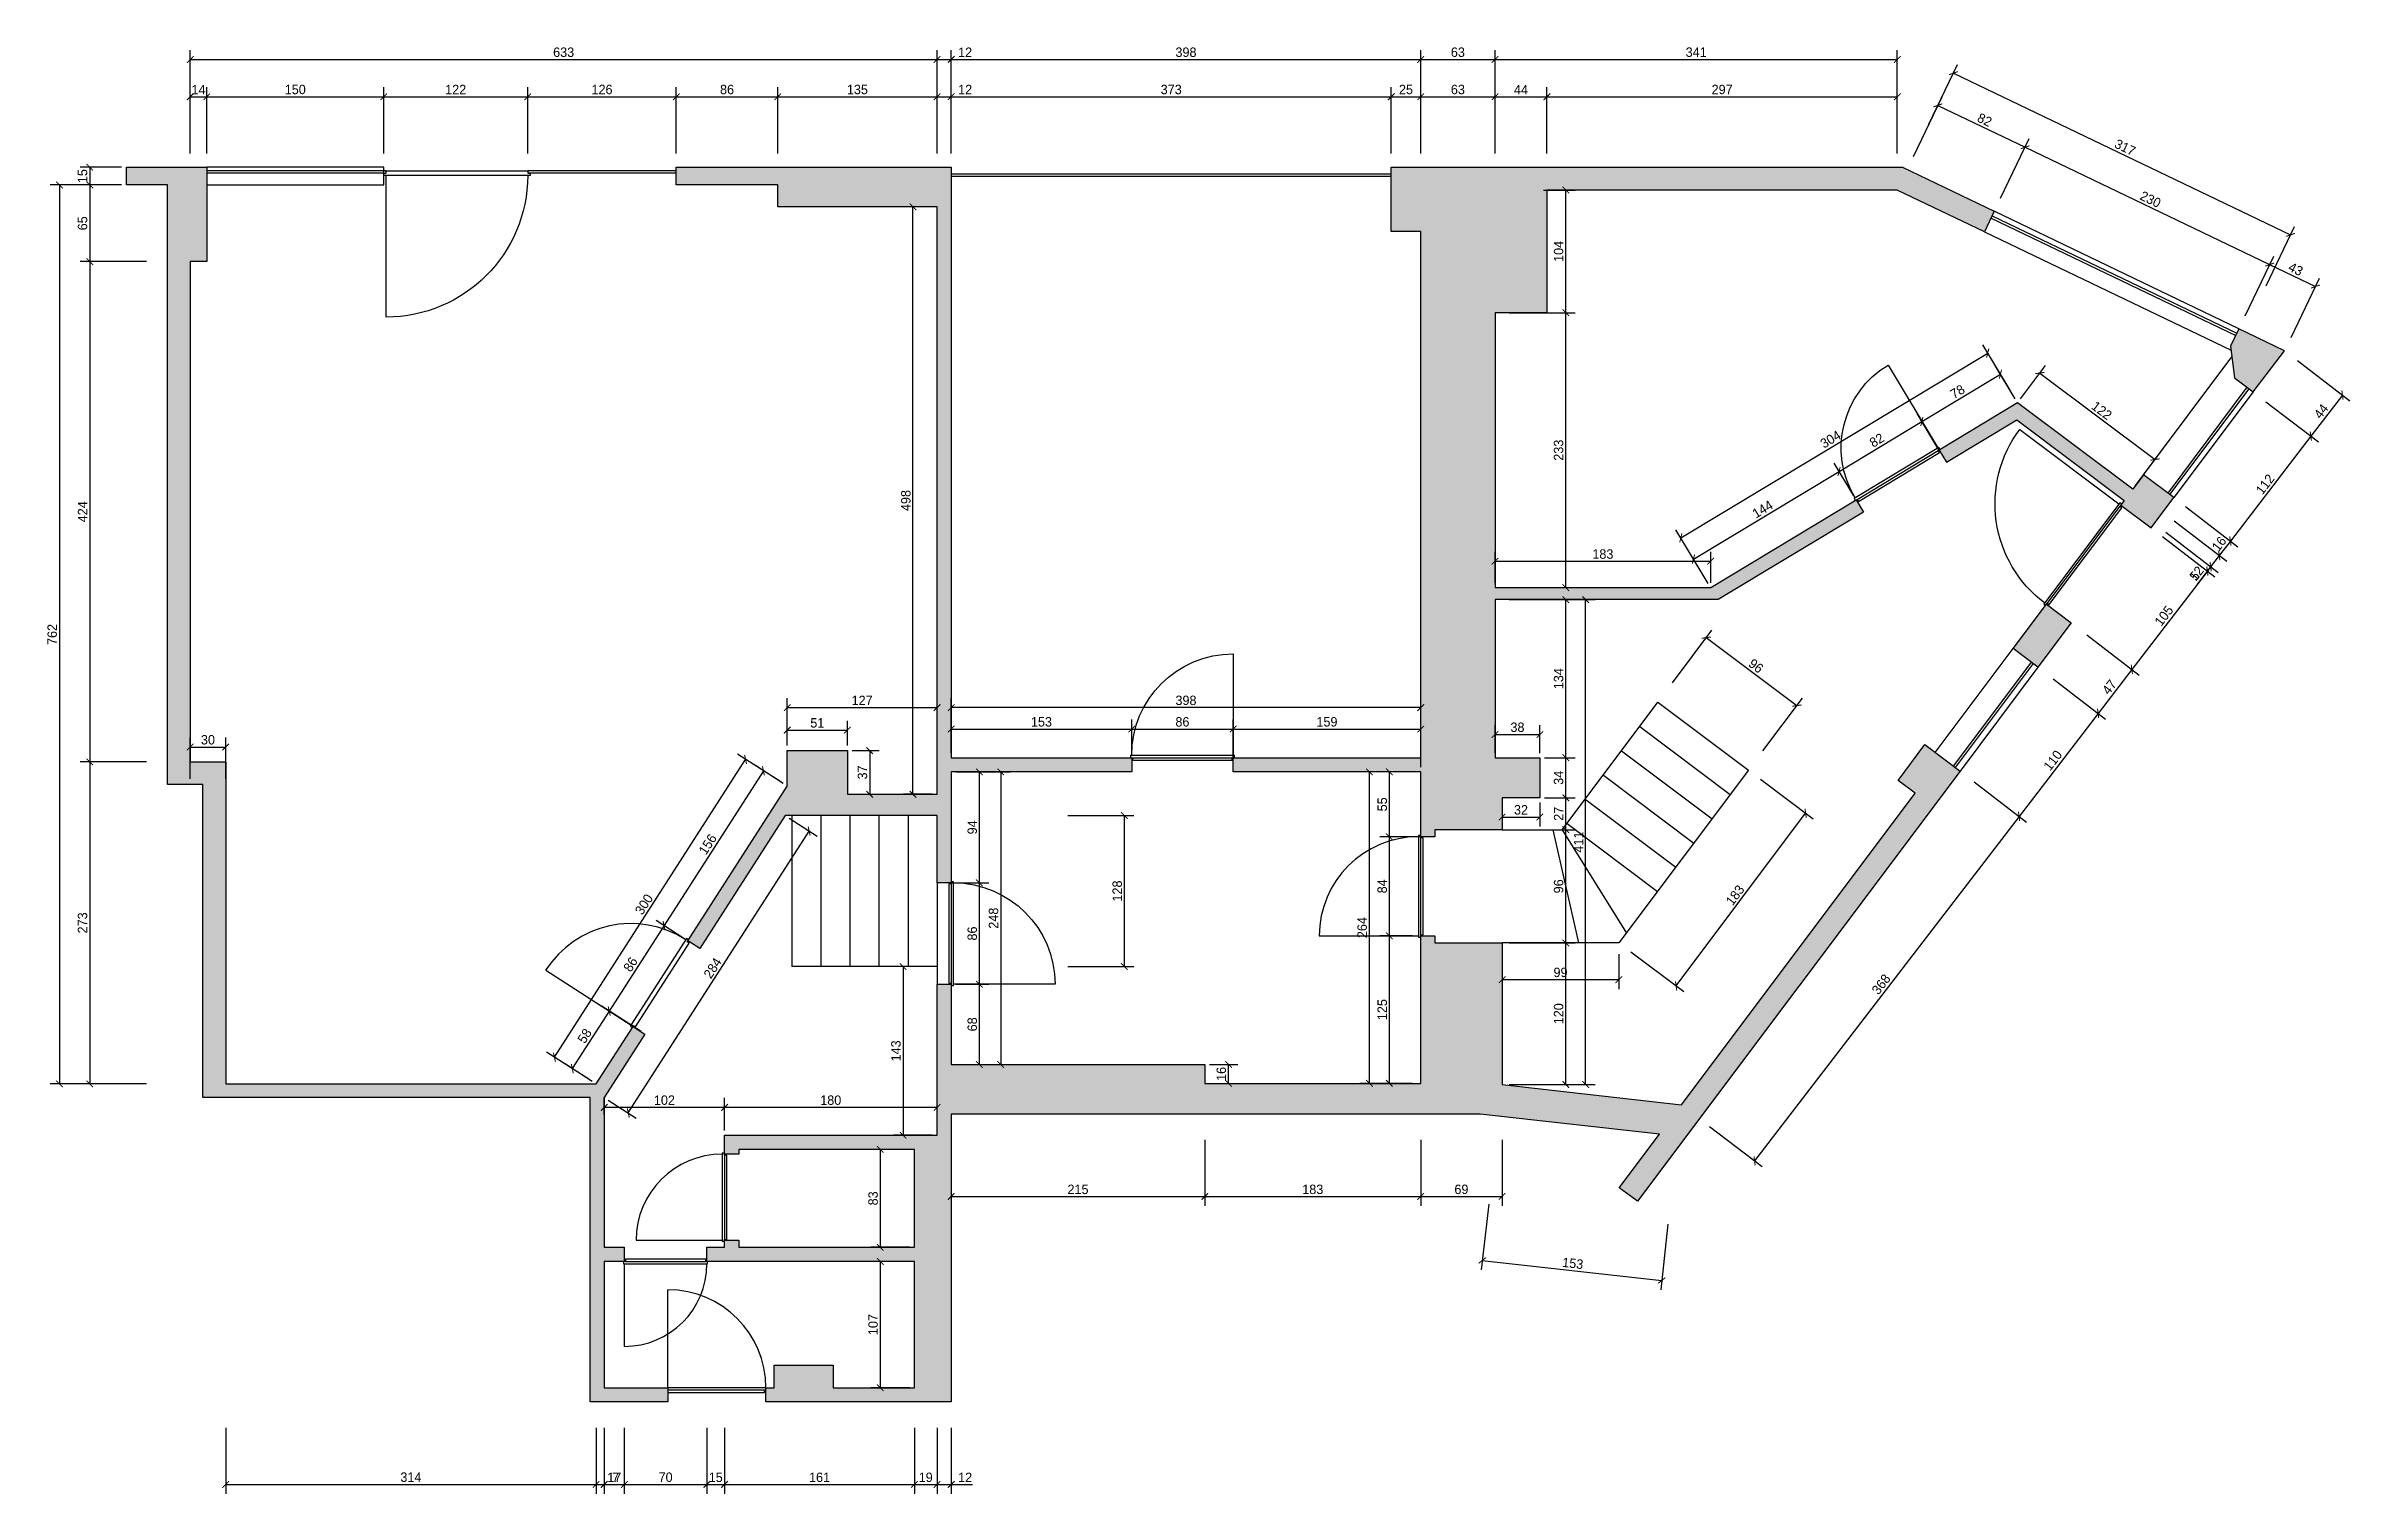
# Model space of a CAD drawing. Header units: centimetres. Extents: x -136 to 1817, y -1110 to 118.
import ezdxf

# ---------------------------------------------------------------- set-up
doc = ezdxf.new("R2010")
doc.units = ezdxf.units.CM
for name, color, linetype, true_color in [('dimensions', 7, 'Continuous', 0x000000), ('Fenster', 7, 'Continuous', 0x000000), ('Treppen', 7, 'Continuous', 0x000000), ('Türen$Blätter', 7, 'Continuous', 0x000000), ('Türen$Öffnung', 7, 'Continuous', 0x000000), ('WändeAufsicht', 7, 'Continuous', 0x000000), ('WändeSchnitt', 7, 'Continuous', 0x000000)]:
    doc.layers.add(name, color=color, linetype=linetype, true_color=true_color)
doc.styles.add('Bahnschrift Regular', font='bahnschrift.ttf')
doc.dimstyles.new('Default', dxfattribs={"dimscale": 8, "dimtxt": 1, "dimasz": 0.7, "dimexe": 1, "dimexo": 0.5, "dimgap": 0.25, "dimtad": 1, "dimtoh": 1, "dimdec": 0, "dimzin": 1, "dimdsep": 46, "dimtxsty": 'Bahnschrift Regular', "dimblk": 'ARCHTICK', "dimcen": 0.5, "dimdle": 2.77556e-17, "dimazin": 1, "dimtfac": 1, "dimtdec": 4, "dimtix": 1, "dimtofl": 0, "dimtmove": 1, "dimatfit": 3, "dimfxl": 6, "dimfxlon": 1, "dimtolj": 1, "dimtzin": 1, "dimarcsym": 0})

msp = doc.modelspace()

# ---------------------------------------------------------------- blocks, each defined once
blk = doc.blocks.new('_ArchTick')
at = {"color": 0, "linetype": 'ByBlock', "const_width": 0.15}
blk.add_lwpolyline([(-0.5, -0.5), (0.5, 0.5)], dxfattribs=at)
blk = doc.blocks.new('*D2')
at = {"layer": 'Defpoints', "color": 0}
for p in [(619, -443), (492, -479.2), (619, -479.2)]:
    blk.add_point(p, dxfattribs=at)
at = {"layer": 'dimensions', "color": 0, "lineweight": -2}
for p, q in [((492, -475.2), (492, -435)), ((492, -443), (619, -443)), ((619, -475.2), (619, -435))]:
    blk.add_line(p, q, dxfattribs=at)
at = {"layer": 'dimensions', "color": 0, "lineweight": -2, "xscale": 5.600000000000001, "yscale": 5.600000000000001, "zscale": 5.600000000000001, "rotation": 180}
blk.add_blockref('_ArchTick', (492, -443), dxfattribs=at)
at = {"layer": 'dimensions', "color": 0, "lineweight": -2, "xscale": 5.600000000000001, "yscale": 5.600000000000001, "zscale": 5.600000000000001}
blk.add_blockref('_ArchTick', (619, -443), dxfattribs=at)
at = {"layer": 'dimensions', "color": 0, "insert": (555.5, -436.9), "char_height": 8, "attachment_point": 5, "style": 'Bahnschrift Regular'}
blk.add_mtext('\\A1;127', dxfattribs=at)
blk = doc.blocks.new('*D3')
at = {"layer": 'Defpoints', "color": 0}
for p in [(543, -462.1), (492, -479.2), (543, -479.2)]:
    blk.add_point(p, dxfattribs=at)
at = {"layer": 'dimensions', "color": 0, "lineweight": -2}
for p, q in [((492, -475.2), (492, -454.1)), ((492, -462.1), (543, -462.1)), ((543, -475.2), (543, -454.1))]:
    blk.add_line(p, q, dxfattribs=at)
at = {"layer": 'dimensions', "color": 0, "lineweight": -2, "xscale": 5.600000000000001, "yscale": 5.600000000000001, "zscale": 5.600000000000001, "rotation": 180}
blk.add_blockref('_ArchTick', (492, -462.1), dxfattribs=at)
at = {"layer": 'dimensions', "color": 0, "lineweight": -2, "xscale": 5.600000000000001, "yscale": 5.600000000000001, "zscale": 5.600000000000001}
blk.add_blockref('_ArchTick', (543, -462.1), dxfattribs=at)
at = {"layer": 'dimensions', "color": 0, "insert": (517.5, -456), "char_height": 8, "attachment_point": 5, "style": 'Bahnschrift Regular'}
blk.add_mtext('\\A1;51', dxfattribs=at)
blk = doc.blocks.new('*D4')
at = {"layer": 'Defpoints', "color": 0}
for p in [(1129, -4.3), (1152, -4.3), (1085, -108.3)]:
    blk.add_point(p, dxfattribs=at)
at = {"layer": 'dimensions', "color": 0, "lineweight": -2}
for p, q in [((1133, -4.3), (1160, -4.3)), ((1152, -108.3), (1152, -4.3)), ((1104, -108.3), (1160, -108.3))]:
    blk.add_line(p, q, dxfattribs=at)
at = {"layer": 'dimensions', "color": 0, "lineweight": -2, "xscale": 5.600000000000001, "yscale": 5.600000000000001, "zscale": 5.600000000000001}
for p, rotation in [((1152, -4.3), 90), ((1152, -108.3), 270)]:
    blk.add_blockref('_ArchTick', p, dxfattribs=dict(at, rotation=rotation))
at = {"layer": 'dimensions', "color": 0, "insert": (1145.9, -56.3), "char_height": 8, "attachment_point": 5, "rotation": 90, "style": 'Bahnschrift Regular'}
blk.add_mtext('\\A1;104', dxfattribs=at)
blk = doc.blocks.new('*D5')
at = {"layer": 'Defpoints', "color": 0}
for p in [(1085, -108.3), (1152, -108.3), (1085, -341.3)]:
    blk.add_point(p, dxfattribs=at)
at = {"layer": 'dimensions', "color": 0, "lineweight": -2}
for p, q in [((1104, -108.3), (1160, -108.3)), ((1152, -341.3), (1152, -108.3)), ((1104, -341.3), (1160, -341.3))]:
    blk.add_line(p, q, dxfattribs=at)
at = {"layer": 'dimensions', "color": 0, "lineweight": -2, "xscale": 5.600000000000001, "yscale": 5.600000000000001, "zscale": 5.600000000000001}
for p, rotation in [((1152, -108.3), 90), ((1152, -341.3), 270)]:
    blk.add_blockref('_ArchTick', p, dxfattribs=dict(at, rotation=rotation))
at = {"layer": 'dimensions', "color": 0, "insert": (1145.9, -224.8), "char_height": 8, "attachment_point": 5, "rotation": 90, "style": 'Bahnschrift Regular'}
blk.add_mtext('\\A1;233', dxfattribs=at)
blk = doc.blocks.new('*D6')
at = {"layer": 'Defpoints', "color": 0}
for p in [(-33.2, 0), (-124.9, -762), (-33.2, -762)]:
    blk.add_point(p, dxfattribs=at)
at = {"layer": 'dimensions', "color": 0, "lineweight": -2}
for p, q in [((-76.9, 0), (-132.9, 0)), ((-124.9, 0), (-124.9, -762)), ((-76.9, -762), (-132.9, -762))]:
    blk.add_line(p, q, dxfattribs=at)
at = {"layer": 'dimensions', "color": 0, "lineweight": -2, "xscale": 5.600000000000001, "yscale": 5.600000000000001, "zscale": 5.600000000000001}
for p, rotation in [((-124.9, 0), 90.00000000000001), ((-124.9, -762), 270)]:
    blk.add_blockref('_ArchTick', p, dxfattribs=dict(at, rotation=rotation))
at = {"layer": 'dimensions', "color": 0, "insert": (-131, -381), "char_height": 8, "attachment_point": 5, "rotation": 90, "style": 'Bahnschrift Regular'}
blk.add_mtext('\\A1;762', dxfattribs=at)
blk = doc.blocks.new('*D7')
at = {"layer": 'Defpoints', "color": 0}
for p in [(16, -762), (330, -762), (330, -1101.5)]:
    blk.add_point(p, dxfattribs=at)
at = {"layer": 'dimensions', "color": 0, "lineweight": -2}
for p, q in [((16, -1053.5), (16, -1109.5)), ((330, -1053.5), (330, -1109.5)), ((16, -1101.5), (330, -1101.5))]:
    blk.add_line(p, q, dxfattribs=at)
at = {"layer": 'dimensions', "color": 0, "lineweight": -2, "xscale": 5.600000000000001, "yscale": 5.600000000000001, "zscale": 5.600000000000001, "rotation": 180}
blk.add_blockref('_ArchTick', (16, -1101.5), dxfattribs=at)
at = {"layer": 'dimensions', "color": 0, "lineweight": -2, "xscale": 5.600000000000001, "yscale": 5.600000000000001, "zscale": 5.600000000000001}
blk.add_blockref('_ArchTick', (330, -1101.5), dxfattribs=at)
at = {"layer": 'dimensions', "color": 0, "insert": (173, -1095.4), "char_height": 8, "attachment_point": 5, "style": 'Bahnschrift Regular'}
blk.add_mtext('\\A1;314', dxfattribs=at)
blk = doc.blocks.new('*D8')
at = {"layer": 'Defpoints', "color": 0}
for p in [(599.9, -912.5), (570.9, -1019.5), (599.9, -1019.5)]:
    blk.add_point(p, dxfattribs=at)
at = {"layer": 'dimensions', "color": 0, "lineweight": -2}
for p, q in [((595.9, -912.5), (562.9, -912.5)), ((570.9, -912.5), (570.9, -1019.5)), ((595.9, -1019.5), (562.9, -1019.5))]:
    blk.add_line(p, q, dxfattribs=at)
at = {"layer": 'dimensions', "color": 0, "lineweight": -2, "xscale": 5.600000000000001, "yscale": 5.600000000000001, "zscale": 5.600000000000001}
for p, rotation in [((570.9, -912.5), 90), ((570.9, -1019.5), 270)]:
    blk.add_blockref('_ArchTick', p, dxfattribs=dict(at, rotation=rotation))
at = {"layer": 'dimensions', "color": 0, "insert": (564.8, -966), "char_height": 8, "attachment_point": 5, "rotation": 90, "style": 'Bahnschrift Regular'}
blk.add_mtext('\\A1;107', dxfattribs=at)
blk = doc.blocks.new('*D9')
at = {"layer": 'Defpoints', "color": 0}
for p in [(599.9, -817.5), (570.9, -900.5), (599.9, -900.5)]:
    blk.add_point(p, dxfattribs=at)
at = {"layer": 'dimensions', "color": 0, "lineweight": -2}
for p, q in [((595.9, -817.5), (562.9, -817.5)), ((570.9, -817.5), (570.9, -900.5)), ((595.9, -900.5), (562.9, -900.5))]:
    blk.add_line(p, q, dxfattribs=at)
at = {"layer": 'dimensions', "color": 0, "lineweight": -2, "xscale": 5.600000000000001, "yscale": 5.600000000000001, "zscale": 5.600000000000001}
for p, rotation in [((570.9, -817.5), 90), ((570.9, -900.5), 270)]:
    blk.add_blockref('_ArchTick', p, dxfattribs=dict(at, rotation=rotation))
at = {"layer": 'dimensions', "color": 0, "insert": (564.8, -859), "char_height": 8, "attachment_point": 5, "rotation": 90, "style": 'Bahnschrift Regular'}
blk.add_mtext('\\A1;83', dxfattribs=at)
blk = doc.blocks.new('*D10')
at = {"layer": 'Defpoints', "color": 0}
for p in [(336.9, -781.9), (336.9, -792), (438.9, -805.5)]:
    blk.add_point(p, dxfattribs=at)
at = {"layer": 'dimensions', "color": 0, "lineweight": -2}
for p, q in [((336.9, -788), (336.9, -773.9)), ((438.9, -801.5), (438.9, -773.9)), ((438.9, -781.9), (336.9, -781.9))]:
    blk.add_line(p, q, dxfattribs=at)
at = {"layer": 'dimensions', "color": 0, "lineweight": -2, "xscale": 5.600000000000001, "yscale": 5.600000000000001, "zscale": 5.600000000000001, "rotation": 180}
blk.add_blockref('_ArchTick', (336.9, -781.9), dxfattribs=at)
at = {"layer": 'dimensions', "color": 0, "lineweight": -2, "xscale": 5.600000000000001, "yscale": 5.600000000000001, "zscale": 5.600000000000001}
blk.add_blockref('_ArchTick', (438.9, -781.9), dxfattribs=at)
at = {"layer": 'dimensions', "color": 0, "insert": (387.9, -775.8), "char_height": 8, "attachment_point": 5, "style": 'Bahnschrift Regular'}
blk.add_mtext('\\A1;102', dxfattribs=at)
blk = doc.blocks.new('*D11')
at = {"layer": 'Defpoints', "color": 0}
for p in [(438.9, -781.9), (438.9, -805.5), (619, -805.5)]:
    blk.add_point(p, dxfattribs=at)
at = {"layer": 'dimensions', "color": 0, "lineweight": -2}
for p, q in [((438.9, -801.5), (438.9, -773.9)), ((619, -801.5), (619, -773.9)), ((619, -781.9), (438.9, -781.9))]:
    blk.add_line(p, q, dxfattribs=at)
at = {"layer": 'dimensions', "color": 0, "lineweight": -2, "xscale": 5.600000000000001, "yscale": 5.600000000000001, "zscale": 5.600000000000001, "rotation": 180}
blk.add_blockref('_ArchTick', (438.9, -781.9), dxfattribs=at)
at = {"layer": 'dimensions', "color": 0, "lineweight": -2, "xscale": 5.600000000000001, "yscale": 5.600000000000001, "zscale": 5.600000000000001}
blk.add_blockref('_ArchTick', (619, -781.9), dxfattribs=at)
at = {"layer": 'dimensions', "color": 0, "insert": (528.9, -775.8), "char_height": 8, "attachment_point": 5, "style": 'Bahnschrift Regular'}
blk.add_mtext('\\A1;180', dxfattribs=at)
blk = doc.blocks.new('*D12')
at = {"layer": 'Defpoints', "color": 0}
for p in [(619, -662.5), (590.2, -805.5), (619, -805.5)]:
    blk.add_point(p, dxfattribs=at)
at = {"layer": 'dimensions', "color": 0, "lineweight": -2}
for p, q in [((615, -662.5), (582.2, -662.5)), ((590.2, -662.5), (590.2, -805.5)), ((615, -805.5), (582.2, -805.5))]:
    blk.add_line(p, q, dxfattribs=at)
at = {"layer": 'dimensions', "color": 0, "lineweight": -2, "xscale": 5.600000000000001, "yscale": 5.600000000000001, "zscale": 5.600000000000001}
for p, rotation in [((590.2, -662.5), 90), ((590.2, -805.5), 270)]:
    blk.add_blockref('_ArchTick', p, dxfattribs=dict(at, rotation=rotation))
at = {"layer": 'dimensions', "color": 0, "insert": (584.2, -734), "char_height": 8, "attachment_point": 5, "rotation": 90, "style": 'Bahnschrift Regular'}
blk.add_mtext('\\A1;143', dxfattribs=at)
blk = doc.blocks.new('*D13')
at = {"layer": 'Defpoints', "color": 0}
for p in [(496, -534.5), (777.8, -534.5), (496, -662.5)]:
    blk.add_point(p, dxfattribs=at)
at = {"layer": 'dimensions', "color": 0, "lineweight": -2}
for p, q in [((729.8, -534.5), (785.8, -534.5)), ((777.8, -662.5), (777.8, -534.5)), ((729.8, -662.5), (785.8, -662.5))]:
    blk.add_line(p, q, dxfattribs=at)
at = {"layer": 'dimensions', "color": 0, "lineweight": -2, "xscale": 5.600000000000001, "yscale": 5.600000000000001, "zscale": 5.600000000000001}
for p, rotation in [((777.8, -534.5), 90), ((777.8, -662.5), 270)]:
    blk.add_blockref('_ArchTick', p, dxfattribs=dict(at, rotation=rotation))
at = {"layer": 'dimensions', "color": 0, "insert": (771.8, -598.5), "char_height": 8, "attachment_point": 5, "rotation": 90, "style": 'Bahnschrift Regular'}
blk.add_mtext('\\A1;128', dxfattribs=at)
blk = doc.blocks.new('*D14')
at = {"layer": 'Defpoints', "color": 0}
for p in [(490.2, -534.5), (510.6, -547.6), (336.9, -773.5)]:
    blk.add_point(p, dxfattribs=at)
at = {"layer": 'dimensions', "color": 0, "lineweight": -2}
for p, q in [((493.6, -536.7), (517.3, -551.9)), ((357.3, -786.6), (510.6, -547.6)), ((340.2, -775.7), (364, -790.9))]:
    blk.add_line(p, q, dxfattribs=at)
at = {"layer": 'dimensions', "color": 0, "lineweight": -2, "xscale": 5.600000000000001, "yscale": 5.600000000000001, "zscale": 5.600000000000001}
for p, rotation in [((510.6, -547.6), 57.31641220936624), ((357.3, -786.6), 237.3164122093662)]:
    blk.add_blockref('_ArchTick', p, dxfattribs=dict(at, rotation=rotation))
at = {"layer": 'dimensions', "color": 0, "insert": (428.8, -663.8), "char_height": 8, "attachment_point": 5, "rotation": 57.3164, "style": 'Bahnschrift Regular'}
blk.add_mtext('\\A1;284', dxfattribs=at)
blk = doc.blocks.new('*D15')
at = {"layer": 'Defpoints', "color": 0}
for p in [(1535, -184.6), (1651.5, -232.7), (1632.6, -257.8)]:
    blk.add_point(p, dxfattribs=at)
at = {"layer": 'dimensions', "color": 0, "lineweight": -2}
for p, q in [((1537.4, -181.4), (1558.6, -153)), ((1553.8, -159.4), (1651.5, -232.7)), ((1635, -254.6), (1656.3, -226.3))]:
    blk.add_line(p, q, dxfattribs=at)
at = {"layer": 'dimensions', "color": 0, "lineweight": -2, "xscale": 5.600000000000001, "yscale": 5.600000000000001, "zscale": 5.600000000000001}
for p, rotation in [((1553.8, -159.4), 143.1301023540689), ((1651.5, -232.7), 323.1301023540689)]:
    blk.add_blockref('_ArchTick', p, dxfattribs=dict(at, rotation=rotation))
at = {"layer": 'dimensions', "color": 0, "insert": (1606.3, -191.2), "char_height": 8, "attachment_point": 5, "rotation": 323.1301, "style": 'Bahnschrift Regular'}
blk.add_mtext('\\A1;122', dxfattribs=at)
blk = doc.blocks.new('*D16')
at = {"layer": 'Defpoints', "color": 0}
for p in [(1383.6, -242.8), (1398.2, -267), (1274.8, -341.3)]:
    blk.add_point(p, dxfattribs=at)
at = {"layer": 'dimensions', "color": 0, "lineweight": -2}
for p, q in [((1260.2, -317.1), (1383.6, -242.8)), ((1396.1, -263.5), (1379.5, -235.9)), ((1272.7, -337.8), (1256.1, -310.2))]:
    blk.add_line(p, q, dxfattribs=at)
at = {"layer": 'dimensions', "color": 0, "lineweight": -2, "xscale": 5.600000000000001, "yscale": 5.600000000000001, "zscale": 5.600000000000001}
for p, rotation in [((1383.6, -242.8), 31.05649556189252), ((1260.2, -317.1), 211.0564955618925)]:
    blk.add_blockref('_ArchTick', p, dxfattribs=dict(at, rotation=rotation))
at = {"layer": 'dimensions', "color": 0, "insert": (1318.8, -274.8), "char_height": 8, "attachment_point": 5, "rotation": 31.0565, "style": 'Bahnschrift Regular'}
blk.add_mtext('\\A1;144', dxfattribs=at)
blk = doc.blocks.new('*D17')
at = {"layer": 'Defpoints', "color": 0}
for p in [(1453.8, -200.5), (1471.5, -229.8), (1398.2, -267)]:
    blk.add_point(p, dxfattribs=at)
at = {"layer": 'dimensions', "color": 0, "lineweight": -2}
for p, q in [((1469.4, -226.4), (1449.7, -193.6)), ((1383.6, -242.8), (1453.8, -200.5)), ((1396.1, -263.5), (1379.5, -235.9))]:
    blk.add_line(p, q, dxfattribs=at)
at = {"layer": 'dimensions', "color": 0, "lineweight": -2, "xscale": 5.600000000000001, "yscale": 5.600000000000001, "zscale": 5.600000000000001}
for p, rotation in [((1453.8, -200.5), 31.05649556189254), ((1383.6, -242.8), 211.0564955618925)]:
    blk.add_blockref('_ArchTick', p, dxfattribs=dict(at, rotation=rotation))
at = {"layer": 'dimensions', "color": 0, "insert": (1415.6, -216.4), "char_height": 8, "attachment_point": 5, "rotation": 31.0565, "style": 'Bahnschrift Regular'}
blk.add_mtext('\\A1;82', dxfattribs=at)
blk = doc.blocks.new('*D18')
at = {"layer": 'Defpoints', "color": 0}
for p in [(1520.4, -160.4), (1535, -184.6), (1471.5, -229.8)]:
    blk.add_point(p, dxfattribs=at)
at = {"layer": 'dimensions', "color": 0, "lineweight": -2}
for p, q in [((1532.9, -181.2), (1516.3, -153.5)), ((1453.8, -200.5), (1520.4, -160.4)), ((1469.4, -226.4), (1449.7, -193.6))]:
    blk.add_line(p, q, dxfattribs=at)
at = {"layer": 'dimensions', "color": 0, "lineweight": -2, "xscale": 5.600000000000001, "yscale": 5.600000000000001, "zscale": 5.600000000000001}
for p, rotation in [((1520.4, -160.4), 31.05649556189253), ((1453.8, -200.5), 211.0564955618925)]:
    blk.add_blockref('_ArchTick', p, dxfattribs=dict(at, rotation=rotation))
at = {"layer": 'dimensions', "color": 0, "insert": (1484, -175.2), "char_height": 8, "attachment_point": 5, "rotation": 31.0565, "style": 'Bahnschrift Regular'}
blk.add_mtext('\\A1;78', dxfattribs=at)
blk = doc.blocks.new('*D19')
at = {"layer": 'Defpoints', "color": 0}
for p in [(1509.6, -142.5), (1535, -184.6), (1274.8, -341.3)]:
    blk.add_point(p, dxfattribs=at)
at = {"layer": 'dimensions', "color": 0, "lineweight": -2}
for p, q in [((1528.6, -174), (1505.5, -135.6)), ((1249.5, -299.1), (1509.6, -142.5)), ((1268.4, -330.7), (1245.3, -292.3))]:
    blk.add_line(p, q, dxfattribs=at)
at = {"layer": 'dimensions', "color": 0, "lineweight": -2, "xscale": 5.600000000000001, "yscale": 5.600000000000001, "zscale": 5.600000000000001}
for p, rotation in [((1509.6, -142.5), 31.05649556194292), ((1249.5, -299.1), 211.0564955619429)]:
    blk.add_blockref('_ArchTick', p, dxfattribs=dict(at, rotation=rotation))
at = {"layer": 'dimensions', "color": 0, "insert": (1376.4, -215.6), "char_height": 8, "attachment_point": 5, "rotation": 31.0565, "style": 'Bahnschrift Regular'}
blk.add_mtext('\\A1;304', dxfattribs=at)
blk = doc.blocks.new('*D20')
at = {"layer": 'Defpoints', "color": 0}
for p in [(492, -509.5), (387.6, -627.8), (407.8, -640.8)]:
    blk.add_point(p, dxfattribs=at)
at = {"layer": 'dimensions', "color": 0, "lineweight": -2}
for p, q in [((471.8, -496.5), (387.6, -627.8)), ((488.6, -507.3), (465.1, -492.2)), ((404.4, -638.6), (380.8, -623.5))]:
    blk.add_line(p, q, dxfattribs=at)
at = {"layer": 'dimensions', "color": 0, "lineweight": -2, "xscale": 5.600000000000001, "yscale": 5.600000000000001, "zscale": 5.600000000000001}
for p, rotation in [((471.8, -496.5), 57.31641220936628), ((387.6, -627.8), 237.3164122093662)]:
    blk.add_blockref('_ArchTick', p, dxfattribs=dict(at, rotation=rotation))
at = {"layer": 'dimensions', "color": 0, "insert": (424.6, -558.9), "char_height": 8, "attachment_point": 5, "rotation": 57.3164, "style": 'Bahnschrift Regular'}
blk.add_mtext('\\A1;156', dxfattribs=at)
blk = doc.blocks.new('*D21')
at = {"layer": 'Defpoints', "color": 0}
for p in [(407.8, -640.8), (341.1, -700.2), (371.4, -719.7)]:
    blk.add_point(p, dxfattribs=at)
at = {"layer": 'dimensions', "color": 0, "lineweight": -2}
for p, q in [((404.4, -638.6), (380.8, -623.5)), ((387.6, -627.8), (341.1, -700.2)), ((368.1, -717.5), (334.4, -695.9))]:
    blk.add_line(p, q, dxfattribs=at)
at = {"layer": 'dimensions', "color": 0, "lineweight": -2, "xscale": 5.600000000000001, "yscale": 5.600000000000001, "zscale": 5.600000000000001}
for p, rotation in [((387.6, -627.8), 57.31641220936628), ((341.1, -700.2), 237.3164122093662)]:
    blk.add_blockref('_ArchTick', p, dxfattribs=dict(at, rotation=rotation))
at = {"layer": 'dimensions', "color": 0, "insert": (359.2, -660.7), "char_height": 8, "attachment_point": 5, "rotation": 57.3164, "style": 'Bahnschrift Regular'}
blk.add_mtext('\\A1;86', dxfattribs=at)
blk = doc.blocks.new('*D22')
at = {"layer": 'Defpoints', "color": 0}
for p in [(371.4, -719.7), (309.8, -749), (330, -762)]:
    blk.add_point(p, dxfattribs=at)
at = {"layer": 'dimensions', "color": 0, "lineweight": -2}
for p, q in [((341.1, -700.2), (309.8, -749)), ((368.1, -717.5), (334.4, -695.9)), ((326.6, -759.8), (303.1, -744.7))]:
    blk.add_line(p, q, dxfattribs=at)
at = {"layer": 'dimensions', "color": 0, "lineweight": -2, "xscale": 5.600000000000001, "yscale": 5.600000000000001, "zscale": 5.600000000000001}
for p, rotation in [((341.1, -700.2), 57.31641220936628), ((309.8, -749), 237.3164122093662)]:
    blk.add_blockref('_ArchTick', p, dxfattribs=dict(at, rotation=rotation))
at = {"layer": 'dimensions', "color": 0, "insert": (320.3, -721.3), "char_height": 8, "attachment_point": 5, "rotation": 57.3164, "style": 'Bahnschrift Regular'}
blk.add_mtext('\\A1;58', dxfattribs=at)
blk = doc.blocks.new('*D23')
at = {"layer": 'Defpoints', "color": 0}
for p in [(456.7, -486.9), (492, -509.5), (330, -762)]:
    blk.add_point(p, dxfattribs=at)
at = {"layer": 'dimensions', "color": 0, "lineweight": -2}
for p, q in [((294.7, -739.4), (456.7, -486.9)), ((485.7, -505.4), (450, -482.5)), ((323.7, -757.9), (288, -735))]:
    blk.add_line(p, q, dxfattribs=at)
at = {"layer": 'dimensions', "color": 0, "lineweight": -2, "xscale": 5.600000000000001, "yscale": 5.600000000000001, "zscale": 5.600000000000001}
for p, rotation in [((456.7, -486.9), 57.31641220936631), ((294.7, -739.4), 237.3164122093663)]:
    blk.add_blockref('_ArchTick', p, dxfattribs=dict(at, rotation=rotation))
at = {"layer": 'dimensions', "color": 0, "insert": (370.6, -609.8), "char_height": 8, "attachment_point": 5, "rotation": 57.3164, "style": 'Bahnschrift Regular'}
blk.add_mtext('\\A1;300', dxfattribs=at)
blk = doc.blocks.new('*D24')
at = {"layer": 'Defpoints', "color": 0}
for p in [(784, -461.2), (631, -485.5), (784, -485.5)]:
    blk.add_point(p, dxfattribs=at)
at = {"layer": 'dimensions', "color": 0, "lineweight": -2}
for p, q in [((631, -481.5), (631, -453.2)), ((631, -461.2), (784, -461.2)), ((784, -481.5), (784, -453.2))]:
    blk.add_line(p, q, dxfattribs=at)
at = {"layer": 'dimensions', "color": 0, "lineweight": -2, "xscale": 5.600000000000001, "yscale": 5.600000000000001, "zscale": 5.600000000000001, "rotation": 180}
blk.add_blockref('_ArchTick', (631, -461.2), dxfattribs=at)
at = {"layer": 'dimensions', "color": 0, "lineweight": -2, "xscale": 5.600000000000001, "yscale": 5.600000000000001, "zscale": 5.600000000000001}
blk.add_blockref('_ArchTick', (784, -461.2), dxfattribs=at)
at = {"layer": 'dimensions', "color": 0, "insert": (707.5, -455.1), "char_height": 8, "attachment_point": 5, "style": 'Bahnschrift Regular'}
blk.add_mtext('\\A1;153', dxfattribs=at)
blk = doc.blocks.new('*D25')
at = {"layer": 'Defpoints', "color": 0}
for p in [(870, -461.2), (784, -485.5), (870, -497.5)]:
    blk.add_point(p, dxfattribs=at)
at = {"layer": 'dimensions', "color": 0, "lineweight": -2}
for p, q in [((784, -481.5), (784, -453.2)), ((784, -461.2), (870, -461.2)), ((870, -493.5), (870, -453.2))]:
    blk.add_line(p, q, dxfattribs=at)
at = {"layer": 'dimensions', "color": 0, "lineweight": -2, "xscale": 5.600000000000001, "yscale": 5.600000000000001, "zscale": 5.600000000000001, "rotation": 180}
blk.add_blockref('_ArchTick', (784, -461.2), dxfattribs=at)
at = {"layer": 'dimensions', "color": 0, "lineweight": -2, "xscale": 5.600000000000001, "yscale": 5.600000000000001, "zscale": 5.600000000000001}
blk.add_blockref('_ArchTick', (870, -461.2), dxfattribs=at)
at = {"layer": 'dimensions', "color": 0, "insert": (827, -455.1), "char_height": 8, "attachment_point": 5, "style": 'Bahnschrift Regular'}
blk.add_mtext('\\A1;86', dxfattribs=at)
blk = doc.blocks.new('*D26')
at = {"layer": 'Defpoints', "color": 0}
for p in [(1029, -461.2), (870, -497.5), (1029, -497.5)]:
    blk.add_point(p, dxfattribs=at)
at = {"layer": 'dimensions', "color": 0, "lineweight": -2}
for p, q in [((870, -493.5), (870, -453.2)), ((870, -461.2), (1029, -461.2)), ((1029, -493.5), (1029, -453.2))]:
    blk.add_line(p, q, dxfattribs=at)
at = {"layer": 'dimensions', "color": 0, "lineweight": -2, "xscale": 5.600000000000001, "yscale": 5.600000000000001, "zscale": 5.600000000000001, "rotation": 180}
blk.add_blockref('_ArchTick', (870, -461.2), dxfattribs=at)
at = {"layer": 'dimensions', "color": 0, "lineweight": -2, "xscale": 5.600000000000001, "yscale": 5.600000000000001, "zscale": 5.600000000000001}
blk.add_blockref('_ArchTick', (1029, -461.2), dxfattribs=at)
at = {"layer": 'dimensions', "color": 0, "insert": (949.5, -455.1), "char_height": 8, "attachment_point": 5, "style": 'Bahnschrift Regular'}
blk.add_mtext('\\A1;159', dxfattribs=at)
blk = doc.blocks.new('*D27')
at = {"layer": 'Defpoints', "color": 0}
for p in [(631, -443), (631, -485.5), (1029, -485.5)]:
    blk.add_point(p, dxfattribs=at)
at = {"layer": 'dimensions', "color": 0, "lineweight": -2}
for p, q in [((631, -477.4), (631, -435)), ((1029, -443), (631, -443)), ((1029, -477.4), (1029, -435))]:
    blk.add_line(p, q, dxfattribs=at)
at = {"layer": 'dimensions', "color": 0, "lineweight": -2, "xscale": 5.600000000000001, "yscale": 5.600000000000001, "zscale": 5.600000000000001}
for p, rotation in [((631, -443), 180), ((1029, -443), 360)]:
    blk.add_blockref('_ArchTick', p, dxfattribs=dict(at, rotation=rotation))
at = {"layer": 'dimensions', "color": 0, "insert": (830, -436.9), "char_height": 8, "attachment_point": 5, "style": 'Bahnschrift Regular'}
blk.add_mtext('\\A1;398', dxfattribs=at)
blk = doc.blocks.new('*D28')
at = {"layer": 'Defpoints', "color": 0}
for p in [(631, -677.5), (654.9, -677.5), (631, -745.5)]:
    blk.add_point(p, dxfattribs=at)
at = {"layer": 'dimensions', "color": 0, "lineweight": -2}
for p, q in [((635, -677.5), (662.9, -677.5)), ((654.9, -745.5), (654.9, -677.5)), ((635, -745.5), (662.9, -745.5))]:
    blk.add_line(p, q, dxfattribs=at)
at = {"layer": 'dimensions', "color": 0, "lineweight": -2, "xscale": 5.600000000000001, "yscale": 5.600000000000001, "zscale": 5.600000000000001}
for p, rotation in [((654.9, -677.5), 90), ((654.9, -745.5), 270)]:
    blk.add_blockref('_ArchTick', p, dxfattribs=dict(at, rotation=rotation))
at = {"layer": 'dimensions', "color": 0, "insert": (648.9, -711.5), "char_height": 8, "attachment_point": 5, "rotation": 90, "style": 'Bahnschrift Regular'}
blk.add_mtext('\\A1;68', dxfattribs=at)
blk = doc.blocks.new('*D29')
at = {"layer": 'Defpoints', "color": 0}
for p in [(625, -591.5), (654.9, -591.5), (631, -677.5)]:
    blk.add_point(p, dxfattribs=at)
at = {"layer": 'dimensions', "color": 0, "lineweight": -2}
for p, q in [((629, -591.5), (662.9, -591.5)), ((654.9, -677.5), (654.9, -591.5)), ((635, -677.5), (662.9, -677.5))]:
    blk.add_line(p, q, dxfattribs=at)
at = {"layer": 'dimensions', "color": 0, "lineweight": -2, "xscale": 5.600000000000001, "yscale": 5.600000000000001, "zscale": 5.600000000000001}
for p, rotation in [((654.9, -591.5), 90), ((654.9, -677.5), 270)]:
    blk.add_blockref('_ArchTick', p, dxfattribs=dict(at, rotation=rotation))
at = {"layer": 'dimensions', "color": 0, "insert": (648.9, -634.5), "char_height": 8, "attachment_point": 5, "rotation": 90, "style": 'Bahnschrift Regular'}
blk.add_mtext('\\A1;86', dxfattribs=at)
blk = doc.blocks.new('*D30')
at = {"layer": 'Defpoints', "color": 0}
for p in [(631, -497.5), (654.9, -497.5), (625, -591.5)]:
    blk.add_point(p, dxfattribs=at)
at = {"layer": 'dimensions', "color": 0, "lineweight": -2}
for p, q in [((635, -497.5), (662.9, -497.5)), ((654.9, -591.5), (654.9, -497.5)), ((629, -591.5), (662.9, -591.5))]:
    blk.add_line(p, q, dxfattribs=at)
at = {"layer": 'dimensions', "color": 0, "lineweight": -2, "xscale": 5.600000000000001, "yscale": 5.600000000000001, "zscale": 5.600000000000001}
for p, rotation in [((654.9, -497.5), 90), ((654.9, -591.5), 270)]:
    blk.add_blockref('_ArchTick', p, dxfattribs=dict(at, rotation=rotation))
at = {"layer": 'dimensions', "color": 0, "insert": (648.9, -544.5), "char_height": 8, "attachment_point": 5, "rotation": 90, "style": 'Bahnschrift Regular'}
blk.add_mtext('\\A1;94', dxfattribs=at)
blk = doc.blocks.new('*D31')
at = {"layer": 'Defpoints', "color": 0}
for p in [(631, -497.5), (631, -745.5), (673, -745.5)]:
    blk.add_point(p, dxfattribs=at)
at = {"layer": 'dimensions', "color": 0, "lineweight": -2}
for p, q in [((641, -497.5), (681, -497.5)), ((673, -497.5), (673, -745.5)), ((641, -745.5), (681, -745.5))]:
    blk.add_line(p, q, dxfattribs=at)
at = {"layer": 'dimensions', "color": 0, "lineweight": -2, "xscale": 5.600000000000001, "yscale": 5.600000000000001, "zscale": 5.600000000000001}
for p, rotation in [((673, -497.5), 90), ((673, -745.5), 270)]:
    blk.add_blockref('_ArchTick', p, dxfattribs=dict(at, rotation=rotation))
at = {"layer": 'dimensions', "color": 0, "insert": (666.9, -621.5), "char_height": 8, "attachment_point": 5, "rotation": 90, "style": 'Bahnschrift Regular'}
blk.add_mtext('\\A1;248', dxfattribs=at)
blk = doc.blocks.new('*D32')
at = {"layer": 'Defpoints', "color": 0}
for p in [(1002.4, -636.5), (1026, -636.5), (1026, -761.5)]:
    blk.add_point(p, dxfattribs=at)
at = {"layer": 'dimensions', "color": 0, "lineweight": -2}
for p, q in [((1022, -636.5), (994.4, -636.5)), ((1002.4, -761.5), (1002.4, -636.5)), ((1022, -761.5), (994.4, -761.5))]:
    blk.add_line(p, q, dxfattribs=at)
at = {"layer": 'dimensions', "color": 0, "lineweight": -2, "xscale": 5.600000000000001, "yscale": 5.600000000000001, "zscale": 5.600000000000001}
for p, rotation in [((1002.4, -636.5), 90), ((1002.4, -761.5), 270)]:
    blk.add_blockref('_ArchTick', p, dxfattribs=dict(at, rotation=rotation))
at = {"layer": 'dimensions', "color": 0, "insert": (996.4, -699), "char_height": 8, "attachment_point": 5, "rotation": 90, "style": 'Bahnschrift Regular'}
blk.add_mtext('\\A1;125', dxfattribs=at)
blk = doc.blocks.new('*D33')
at = {"layer": 'Defpoints', "color": 0}
for p in [(1002.4, -552.5), (1038, -552.5), (1026, -636.5)]:
    blk.add_point(p, dxfattribs=at)
at = {"layer": 'dimensions', "color": 0, "lineweight": -2}
for p, q in [((1034, -552.5), (994.4, -552.5)), ((1002.4, -636.5), (1002.4, -552.5)), ((1022, -636.5), (994.4, -636.5))]:
    blk.add_line(p, q, dxfattribs=at)
at = {"layer": 'dimensions', "color": 0, "lineweight": -2, "xscale": 5.600000000000001, "yscale": 5.600000000000001, "zscale": 5.600000000000001}
for p, rotation in [((1002.4, -552.5), 90), ((1002.4, -636.5), 270)]:
    blk.add_blockref('_ArchTick', p, dxfattribs=dict(at, rotation=rotation))
at = {"layer": 'dimensions', "color": 0, "insert": (996.4, -594.5), "char_height": 8, "attachment_point": 5, "rotation": 90, "style": 'Bahnschrift Regular'}
blk.add_mtext('\\A1;84', dxfattribs=at)
blk = doc.blocks.new('*D34')
at = {"layer": 'Defpoints', "color": 0}
for p in [(1002.4, -497.5), (1026, -497.5), (1038, -552.5)]:
    blk.add_point(p, dxfattribs=at)
at = {"layer": 'dimensions', "color": 0, "lineweight": -2}
for p, q in [((1022, -497.5), (994.4, -497.5)), ((1002.4, -552.5), (1002.4, -497.5)), ((1034, -552.5), (994.4, -552.5))]:
    blk.add_line(p, q, dxfattribs=at)
at = {"layer": 'dimensions', "color": 0, "lineweight": -2, "xscale": 5.600000000000001, "yscale": 5.600000000000001, "zscale": 5.600000000000001}
for p, rotation in [((1002.4, -497.5), 90), ((1002.4, -552.5), 270)]:
    blk.add_blockref('_ArchTick', p, dxfattribs=dict(at, rotation=rotation))
at = {"layer": 'dimensions', "color": 0, "insert": (996.4, -525), "char_height": 8, "attachment_point": 5, "rotation": 90, "style": 'Bahnschrift Regular'}
blk.add_mtext('\\A1;55', dxfattribs=at)
blk = doc.blocks.new('*D35')
at = {"layer": 'Defpoints', "color": 0}
for p in [(1095, -351.5), (1168.8, -351.5), (1095, -762.5)]:
    blk.add_point(p, dxfattribs=at)
at = {"layer": 'dimensions', "color": 0, "lineweight": -2}
for p, q in [((1120.8, -351.5), (1176.8, -351.5)), ((1168.8, -762.5), (1168.8, -351.5)), ((1120.8, -762.5), (1176.8, -762.5))]:
    blk.add_line(p, q, dxfattribs=at)
at = {"layer": 'dimensions', "color": 0, "lineweight": -2, "xscale": 5.600000000000001, "yscale": 5.600000000000001, "zscale": 5.600000000000001}
for p, rotation in [((1168.8, -351.5), 90), ((1168.8, -762.5), 270)]:
    blk.add_blockref('_ArchTick', p, dxfattribs=dict(at, rotation=rotation))
at = {"layer": 'dimensions', "color": 0, "insert": (1162.8, -557), "char_height": 8, "attachment_point": 5, "rotation": 90, "style": 'Bahnschrift Regular'}
blk.add_mtext('\\A1;411', dxfattribs=at)
blk = doc.blocks.new('*D36')
at = {"layer": 'Defpoints', "color": 0}
for p in [(985.5, -497.5), (1029, -497.5), (1029, -761.5)]:
    blk.add_point(p, dxfattribs=at)
at = {"layer": 'dimensions', "color": 0, "lineweight": -2}
for p, q in [((1019.9, -497.5), (977.5, -497.5)), ((985.5, -761.5), (985.5, -497.5)), ((1019.9, -761.5), (977.5, -761.5))]:
    blk.add_line(p, q, dxfattribs=at)
at = {"layer": 'dimensions', "color": 0, "lineweight": -2, "xscale": 5.600000000000001, "yscale": 5.600000000000001, "zscale": 5.600000000000001}
for p, rotation in [((985.5, -497.5), 90), ((985.5, -761.5), 270)]:
    blk.add_blockref('_ArchTick', p, dxfattribs=dict(at, rotation=rotation))
at = {"layer": 'dimensions', "color": 0, "insert": (979.4, -629.5), "char_height": 8, "attachment_point": 5, "rotation": 90, "style": 'Bahnschrift Regular'}
blk.add_mtext('\\A1;264', dxfattribs=at)
blk = doc.blocks.new('*D37')
at = {"layer": 'Defpoints', "color": 0}
for p in [(846, -745.5), (846, -761.5), (866.1, -745.5)]:
    blk.add_point(p, dxfattribs=at)
at = {"layer": 'dimensions', "color": 0, "lineweight": -2}
for p, q in [((850, -745.5), (874.1, -745.5)), ((850, -761.5), (874.1, -761.5)), ((866.1, -761.5), (866.1, -745.5))]:
    blk.add_line(p, q, dxfattribs=at)
at = {"layer": 'dimensions', "color": 0, "lineweight": -2, "xscale": 5.600000000000001, "yscale": 5.600000000000001, "zscale": 5.600000000000001}
for p, rotation in [((866.1, -745.5), 90), ((866.1, -761.5), 270)]:
    blk.add_blockref('_ArchTick', p, dxfattribs=dict(at, rotation=rotation))
at = {"layer": 'dimensions', "color": 0, "insert": (860, -753.5), "char_height": 8, "attachment_point": 5, "rotation": 90, "style": 'Bahnschrift Regular'}
blk.add_mtext('\\A1;16', dxfattribs=at)
blk = doc.blocks.new('*D38')
at = {"layer": 'Defpoints', "color": 0}
for p in [(1098, -642.5), (1197, -642.5), (1197, -673.6)]:
    blk.add_point(p, dxfattribs=at)
at = {"layer": 'dimensions', "color": 0, "lineweight": -2}
for p, q in [((1098, -652), (1098, -681.6)), ((1197, -652), (1197, -681.6)), ((1098, -673.6), (1197, -673.6))]:
    blk.add_line(p, q, dxfattribs=at)
at = {"layer": 'dimensions', "color": 0, "lineweight": -2, "xscale": 5.600000000000001, "yscale": 5.600000000000001, "zscale": 5.600000000000001, "rotation": 180}
blk.add_blockref('_ArchTick', (1098, -673.6), dxfattribs=at)
at = {"layer": 'dimensions', "color": 0, "lineweight": -2, "xscale": 5.600000000000001, "yscale": 5.600000000000001, "zscale": 5.600000000000001}
blk.add_blockref('_ArchTick', (1197, -673.6), dxfattribs=at)
at = {"layer": 'dimensions', "color": 0, "insert": (1147.5, -667.5), "char_height": 8, "attachment_point": 5, "style": 'Bahnschrift Regular'}
blk.add_mtext('\\A1;99', dxfattribs=at)
blk = doc.blocks.new('*D39')
at = {"layer": 'Defpoints', "color": 0}
for p in [(1306.8, -496.1), (1355.3, -532.5), (1197, -642.5)]:
    blk.add_point(p, dxfattribs=at)
at = {"layer": 'dimensions', "color": 0, "lineweight": -2}
for p, q in [((1316.9, -503.7), (1361.7, -537.3)), ((1245.5, -678.9), (1355.3, -532.5)), ((1207.1, -650.1), (1251.9, -683.7))]:
    blk.add_line(p, q, dxfattribs=at)
at = {"layer": 'dimensions', "color": 0, "lineweight": -2, "xscale": 5.600000000000001, "yscale": 5.600000000000001, "zscale": 5.600000000000001}
for p, rotation in [((1355.3, -532.5), 53.13010235415602), ((1245.5, -678.9), 233.130102354156)]:
    blk.add_blockref('_ArchTick', p, dxfattribs=dict(at, rotation=rotation))
at = {"layer": 'dimensions', "color": 0, "insert": (1295.5, -602), "char_height": 8, "attachment_point": 5, "rotation": 53.1301, "style": 'Bahnschrift Regular'}
blk.add_mtext('\\A1;183', dxfattribs=at)
blk = doc.blocks.new('*D40')
at = {"layer": 'Defpoints', "color": 0}
for p in [(1230, -438.5), (1347.9, -441.3), (1306.8, -496.1)]:
    blk.add_point(p, dxfattribs=at)
at = {"layer": 'dimensions', "color": 0, "lineweight": -2}
for p, q in [((1242.3, -422.1), (1275.9, -377.3)), ((1271.1, -383.7), (1347.9, -441.3)), ((1319.1, -479.7), (1352.7, -434.9))]:
    blk.add_line(p, q, dxfattribs=at)
at = {"layer": 'dimensions', "color": 0, "lineweight": -2, "xscale": 5.600000000000001, "yscale": 5.600000000000001, "zscale": 5.600000000000001}
for p, rotation in [((1271.1, -383.7), 143.1301023541557), ((1347.9, -441.3), 323.1301023541557)]:
    blk.add_blockref('_ArchTick', p, dxfattribs=dict(at, rotation=rotation))
at = {"layer": 'dimensions', "color": 0, "insert": (1313.2, -407.7), "char_height": 8, "attachment_point": 5, "rotation": 323.1301, "style": 'Bahnschrift Regular'}
blk.add_mtext('\\A1;96', dxfattribs=at)
blk = doc.blocks.new('*D41')
at = {"layer": 'Defpoints', "color": 0}
for p in [(1098, -519.5), (1130, -519.5), (1130, -535.8)]:
    blk.add_point(p, dxfattribs=at)
at = {"layer": 'dimensions', "color": 0, "lineweight": -2}
for p, q in [((1098, -523.5), (1098, -543.8)), ((1130, -523.5), (1130, -543.8)), ((1098, -535.8), (1130, -535.8))]:
    blk.add_line(p, q, dxfattribs=at)
at = {"layer": 'dimensions', "color": 0, "lineweight": -2, "xscale": 5.600000000000001, "yscale": 5.600000000000001, "zscale": 5.600000000000001, "rotation": 180}
blk.add_blockref('_ArchTick', (1098, -535.8), dxfattribs=at)
at = {"layer": 'dimensions', "color": 0, "lineweight": -2, "xscale": 5.600000000000001, "yscale": 5.600000000000001, "zscale": 5.600000000000001}
blk.add_blockref('_ArchTick', (1130, -535.8), dxfattribs=at)
at = {"layer": 'dimensions', "color": 0, "insert": (1114, -529.7), "char_height": 8, "attachment_point": 5, "style": 'Bahnschrift Regular'}
blk.add_mtext('\\A1;32', dxfattribs=at)
blk = doc.blocks.new('*D42')
at = {"layer": 'Defpoints', "color": 0}
for p in [(1130, -465.8), (1092, -485.5), (1130, -485.5)]:
    blk.add_point(p, dxfattribs=at)
at = {"layer": 'dimensions', "color": 0, "lineweight": -2}
for p, q in [((1092, -481.5), (1092, -457.8)), ((1092, -465.8), (1130, -465.8)), ((1130, -481.5), (1130, -457.8))]:
    blk.add_line(p, q, dxfattribs=at)
at = {"layer": 'dimensions', "color": 0, "lineweight": -2, "xscale": 5.600000000000001, "yscale": 5.600000000000001, "zscale": 5.600000000000001, "rotation": 180}
blk.add_blockref('_ArchTick', (1092, -465.8), dxfattribs=at)
at = {"layer": 'dimensions', "color": 0, "lineweight": -2, "xscale": 5.600000000000001, "yscale": 5.600000000000001, "zscale": 5.600000000000001}
blk.add_blockref('_ArchTick', (1130, -465.8), dxfattribs=at)
at = {"layer": 'dimensions', "color": 0, "insert": (1111, -459.7), "char_height": 8, "attachment_point": 5, "style": 'Bahnschrift Regular'}
blk.add_mtext('\\A1;38', dxfattribs=at)
blk = doc.blocks.new('*D43')
at = {"layer": 'Defpoints', "color": 0}
for p in [(1092, -351.5), (1152, -351.5), (1130, -485.5)]:
    blk.add_point(p, dxfattribs=at)
at = {"layer": 'dimensions', "color": 0, "lineweight": -2}
for p, q in [((1104, -351.5), (1160, -351.5)), ((1152, -485.5), (1152, -351.5)), ((1134, -485.5), (1160, -485.5))]:
    blk.add_line(p, q, dxfattribs=at)
at = {"layer": 'dimensions', "color": 0, "lineweight": -2, "xscale": 5.600000000000001, "yscale": 5.600000000000001, "zscale": 5.600000000000001}
for p, rotation in [((1152, -351.5), 90), ((1152, -485.5), 270)]:
    blk.add_blockref('_ArchTick', p, dxfattribs=dict(at, rotation=rotation))
at = {"layer": 'dimensions', "color": 0, "insert": (1145.9, -418.5), "char_height": 8, "attachment_point": 5, "rotation": 90, "style": 'Bahnschrift Regular'}
blk.add_mtext('\\A1;134', dxfattribs=at)
blk = doc.blocks.new('*D44')
at = {"layer": 'Defpoints', "color": 0}
for p in [(1130, -485.5), (1152, -485.5), (1130, -519.5)]:
    blk.add_point(p, dxfattribs=at)
at = {"layer": 'dimensions', "color": 0, "lineweight": -2}
for p, q in [((1134, -485.5), (1160, -485.5)), ((1152, -519.5), (1152, -485.5)), ((1134, -519.5), (1160, -519.5))]:
    blk.add_line(p, q, dxfattribs=at)
at = {"layer": 'dimensions', "color": 0, "lineweight": -2, "xscale": 5.600000000000001, "yscale": 5.600000000000001, "zscale": 5.600000000000001}
for p, rotation in [((1152, -485.5), 90), ((1152, -519.5), 270)]:
    blk.add_blockref('_ArchTick', p, dxfattribs=dict(at, rotation=rotation))
at = {"layer": 'dimensions', "color": 0, "insert": (1145.9, -502.5), "char_height": 8, "attachment_point": 5, "rotation": 90, "style": 'Bahnschrift Regular'}
blk.add_mtext('\\A1;34', dxfattribs=at)
blk = doc.blocks.new('*D45')
at = {"layer": 'Defpoints', "color": 0}
for p in [(1130, -519.5), (1152, -519.5), (1109.3, -546.5)]:
    blk.add_point(p, dxfattribs=at)
at = {"layer": 'dimensions', "color": 0, "lineweight": -2}
for p, q in [((1134, -519.5), (1160, -519.5)), ((1152, -546.5), (1152, -519.5)), ((1113.3, -546.5), (1160, -546.5))]:
    blk.add_line(p, q, dxfattribs=at)
at = {"layer": 'dimensions', "color": 0, "lineweight": -2, "xscale": 5.600000000000001, "yscale": 5.600000000000001, "zscale": 5.600000000000001}
for p, rotation in [((1152, -519.5), 90), ((1152, -546.5), 270)]:
    blk.add_blockref('_ArchTick', p, dxfattribs=dict(at, rotation=rotation))
at = {"layer": 'dimensions', "color": 0, "insert": (1145.9, -533), "char_height": 8, "attachment_point": 5, "rotation": 90, "style": 'Bahnschrift Regular'}
blk.add_mtext('\\A1;27', dxfattribs=at)
blk = doc.blocks.new('*D46')
at = {"layer": 'Defpoints', "color": 0}
for p in [(1109.3, -546.5), (1152, -546.5), (1098, -642.5)]:
    blk.add_point(p, dxfattribs=at)
at = {"layer": 'dimensions', "color": 0, "lineweight": -2}
for p, q in [((1113.3, -546.5), (1160, -546.5)), ((1152, -642.5), (1152, -546.5)), ((1104, -642.5), (1160, -642.5))]:
    blk.add_line(p, q, dxfattribs=at)
at = {"layer": 'dimensions', "color": 0, "lineweight": -2, "xscale": 5.600000000000001, "yscale": 5.600000000000001, "zscale": 5.600000000000001}
for p, rotation in [((1152, -546.5), 90), ((1152, -642.5), 270)]:
    blk.add_blockref('_ArchTick', p, dxfattribs=dict(at, rotation=rotation))
at = {"layer": 'dimensions', "color": 0, "insert": (1145.9, -594.5), "char_height": 8, "attachment_point": 5, "rotation": 90, "style": 'Bahnschrift Regular'}
blk.add_mtext('\\A1;96', dxfattribs=at)
blk = doc.blocks.new('*D47')
at = {"layer": 'Defpoints', "color": 0}
for p in [(1098, -642.5), (1152, -642.5), (1098, -762.5)]:
    blk.add_point(p, dxfattribs=at)
at = {"layer": 'dimensions', "color": 0, "lineweight": -2}
for p, q in [((1104, -642.5), (1160, -642.5)), ((1152, -762.5), (1152, -642.5)), ((1104, -762.5), (1160, -762.5))]:
    blk.add_line(p, q, dxfattribs=at)
at = {"layer": 'dimensions', "color": 0, "lineweight": -2, "xscale": 5.600000000000001, "yscale": 5.600000000000001, "zscale": 5.600000000000001}
for p, rotation in [((1152, -642.5), 90), ((1152, -762.5), 270)]:
    blk.add_blockref('_ArchTick', p, dxfattribs=dict(at, rotation=rotation))
at = {"layer": 'dimensions', "color": 0, "insert": (1145.9, -702.5), "char_height": 8, "attachment_point": 5, "rotation": 90, "style": 'Bahnschrift Regular'}
blk.add_mtext('\\A1;120', dxfattribs=at)
blk = doc.blocks.new('*D48')
at = {"layer": 'Defpoints', "color": 0}
for p in [(1274.8, -318.9), (1092, -341.3), (1274.8, -341.3)]:
    blk.add_point(p, dxfattribs=at)
at = {"layer": 'dimensions', "color": 0, "lineweight": -2}
for p, q in [((1092, -337.3), (1092, -310.9)), ((1274.8, -337.3), (1274.8, -310.9)), ((1092, -318.9), (1274.8, -318.9))]:
    blk.add_line(p, q, dxfattribs=at)
at = {"layer": 'dimensions', "color": 0, "lineweight": -2, "xscale": 5.600000000000001, "yscale": 5.600000000000001, "zscale": 5.600000000000001, "rotation": 180}
blk.add_blockref('_ArchTick', (1092, -318.9), dxfattribs=at)
at = {"layer": 'dimensions', "color": 0, "lineweight": -2, "xscale": 5.600000000000001, "yscale": 5.600000000000001, "zscale": 5.600000000000001}
blk.add_blockref('_ArchTick', (1274.8, -318.9), dxfattribs=at)
at = {"layer": 'dimensions', "color": 0, "insert": (1183.4, -312.9), "char_height": 8, "attachment_point": 5, "style": 'Bahnschrift Regular'}
blk.add_mtext('\\A1;183', dxfattribs=at)
blk = doc.blocks.new('*D49')
at = {"layer": 'Defpoints', "color": 0}
for p in [(1433, -4.3), (1766.3, -42.3), (1718.8, -141.4)]:
    blk.add_point(p, dxfattribs=at)
at = {"layer": 'dimensions', "color": 0, "lineweight": -2}
for p, q in [((1459.8, 51.6), (1484, 102.1)), ((1480.6, 94.8), (1766.3, -42.3)), ((1745.6, -85.6), (1769.8, -35.1))]:
    blk.add_line(p, q, dxfattribs=at)
at = {"layer": 'dimensions', "color": 0, "lineweight": -2, "xscale": 5.600000000000001, "yscale": 5.600000000000001, "zscale": 5.600000000000001}
for p, rotation in [((1480.6, 94.8), 154.3608115996702), ((1766.3, -42.3), 334.3608115996702)]:
    blk.add_blockref('_ArchTick', p, dxfattribs=dict(at, rotation=rotation))
at = {"layer": 'dimensions', "color": 0, "insert": (1626.1, 31.8), "char_height": 8, "attachment_point": 5, "rotation": 334.3608, "style": 'Bahnschrift Regular'}
blk.add_mtext('\\A1;317', dxfattribs=at)
blk = doc.blocks.new('*D50')
at = {"layer": 'Defpoints', "color": 0}
for p in [(1433, 106.4), (1433, -4.3), (1092, -108.3)]:
    blk.add_point(p, dxfattribs=at)
at = {"layer": 'dimensions', "color": 0, "lineweight": -2}
for p, q in [((1092, 58.4), (1092, 114.4)), ((1092, 106.4), (1433, 106.4)), ((1433, 58.4), (1433, 114.4))]:
    blk.add_line(p, q, dxfattribs=at)
at = {"layer": 'dimensions', "color": 0, "lineweight": -2, "xscale": 5.600000000000001, "yscale": 5.600000000000001, "zscale": 5.600000000000001, "rotation": 180}
blk.add_blockref('_ArchTick', (1092, 106.4), dxfattribs=at)
at = {"layer": 'dimensions', "color": 0, "lineweight": -2, "xscale": 5.600000000000001, "yscale": 5.600000000000001, "zscale": 5.600000000000001}
blk.add_blockref('_ArchTick', (1433, 106.4), dxfattribs=at)
at = {"layer": 'dimensions', "color": 0, "insert": (1262.5, 112.5), "char_height": 8, "attachment_point": 5, "style": 'Bahnschrift Regular'}
blk.add_mtext('\\A1;341', dxfattribs=at)
blk = doc.blocks.new('*D51')
at = {"layer": 'Defpoints', "color": 0}
for p in [(1092, 106.4), (1029, -39.5), (1092, -108.3)]:
    blk.add_point(p, dxfattribs=at)
at = {"layer": 'dimensions', "color": 0, "lineweight": -2}
for p, q in [((1029, 58.4), (1029, 114.4)), ((1029, 106.4), (1092, 106.4)), ((1092, 58.4), (1092, 114.4))]:
    blk.add_line(p, q, dxfattribs=at)
at = {"layer": 'dimensions', "color": 0, "lineweight": -2, "xscale": 5.600000000000001, "yscale": 5.600000000000001, "zscale": 5.600000000000001, "rotation": 180}
blk.add_blockref('_ArchTick', (1029, 106.4), dxfattribs=at)
at = {"layer": 'dimensions', "color": 0, "lineweight": -2, "xscale": 5.600000000000001, "yscale": 5.600000000000001, "zscale": 5.600000000000001}
blk.add_blockref('_ArchTick', (1092, 106.4), dxfattribs=at)
at = {"layer": 'dimensions', "color": 0, "insert": (1060.5, 112.5), "char_height": 8, "attachment_point": 5, "style": 'Bahnschrift Regular'}
blk.add_mtext('\\A1;63', dxfattribs=at)
blk = doc.blocks.new('*D52')
at = {"layer": 'Defpoints', "color": 0}
for p in [(1029, 106.4), (631, 15), (1029, -39.5)]:
    blk.add_point(p, dxfattribs=at)
at = {"layer": 'dimensions', "color": 0, "lineweight": -2}
for p, q in [((631, 58.4), (631, 114.4)), ((631, 106.4), (1029, 106.4)), ((1029, 58.4), (1029, 114.4))]:
    blk.add_line(p, q, dxfattribs=at)
at = {"layer": 'dimensions', "color": 0, "lineweight": -2, "xscale": 5.600000000000001, "yscale": 5.600000000000001, "zscale": 5.600000000000001, "rotation": 180}
blk.add_blockref('_ArchTick', (631, 106.4), dxfattribs=at)
at = {"layer": 'dimensions', "color": 0, "lineweight": -2, "xscale": 5.600000000000001, "yscale": 5.600000000000001, "zscale": 5.600000000000001}
blk.add_blockref('_ArchTick', (1029, 106.4), dxfattribs=at)
at = {"layer": 'dimensions', "color": 0, "insert": (830, 112.5), "char_height": 8, "attachment_point": 5, "style": 'Bahnschrift Regular'}
blk.add_mtext('\\A1;398', dxfattribs=at)
blk = doc.blocks.new('*D53')
at = {"layer": 'Defpoints', "color": 0}
for p in [(631, 106.4), (631, 15), (619, -65)]:
    blk.add_point(p, dxfattribs=at)
at = {"layer": 'dimensions', "color": 0, "lineweight": -2}
for p, q in [((619, 58.4), (619, 114.4)), ((619, 106.4), (631, 106.4)), ((631, 58.4), (631, 114.4)), ((631, 106.4), (649.1, 106.4))]:
    blk.add_line(p, q, dxfattribs=at)
at = {"layer": 'dimensions', "color": 0, "lineweight": -2, "xscale": 5.600000000000001, "yscale": 5.600000000000001, "zscale": 5.600000000000001, "rotation": 180}
blk.add_blockref('_ArchTick', (619, 106.4), dxfattribs=at)
at = {"layer": 'dimensions', "color": 0, "lineweight": -2, "xscale": 5.600000000000001, "yscale": 5.600000000000001, "zscale": 5.600000000000001}
blk.add_blockref('_ArchTick', (631, 106.4), dxfattribs=at)
at = {"layer": 'dimensions', "color": 0, "insert": (642.8, 112.5), "char_height": 8, "attachment_point": 5, "style": 'Bahnschrift Regular'}
blk.add_mtext('\\A1;12', dxfattribs=at)
blk = doc.blocks.new('*D54')
at = {"layer": 'Defpoints', "color": 0}
for p in [(619, 106.4), (-14, -65), (619, -65)]:
    blk.add_point(p, dxfattribs=at)
at = {"layer": 'dimensions', "color": 0, "lineweight": -2}
for p, q in [((-14, 58.4), (-14, 114.4)), ((-14, 106.4), (619, 106.4)), ((619, 58.4), (619, 114.4))]:
    blk.add_line(p, q, dxfattribs=at)
at = {"layer": 'dimensions', "color": 0, "lineweight": -2, "xscale": 5.600000000000001, "yscale": 5.600000000000001, "zscale": 5.600000000000001, "rotation": 180}
blk.add_blockref('_ArchTick', (-14, 106.4), dxfattribs=at)
at = {"layer": 'dimensions', "color": 0, "lineweight": -2, "xscale": 5.600000000000001, "yscale": 5.600000000000001, "zscale": 5.600000000000001}
blk.add_blockref('_ArchTick', (619, 106.4), dxfattribs=at)
at = {"layer": 'dimensions', "color": 0, "insert": (302.5, 112.5), "char_height": 8, "attachment_point": 5, "style": 'Bahnschrift Regular'}
blk.add_mtext('\\A1;633', dxfattribs=at)
blk = doc.blocks.new('*D55')
at = {"layer": 'Defpoints', "color": 0}
for p in [(598.6, -18.5), (619, -18.5), (619, -516.5)]:
    blk.add_point(p, dxfattribs=at)
at = {"layer": 'dimensions', "color": 0, "lineweight": -2}
for p, q in [((615, -18.5), (590.6, -18.5)), ((598.6, -516.5), (598.6, -18.5)), ((615, -516.5), (590.6, -516.5))]:
    blk.add_line(p, q, dxfattribs=at)
at = {"layer": 'dimensions', "color": 0, "lineweight": -2, "xscale": 5.600000000000001, "yscale": 5.600000000000001, "zscale": 5.600000000000001}
for p, rotation in [((598.6, -18.5), 90), ((598.6, -516.5), 270)]:
    blk.add_blockref('_ArchTick', p, dxfattribs=dict(at, rotation=rotation))
at = {"layer": 'dimensions', "color": 0, "insert": (592.6, -267.5), "char_height": 8, "attachment_point": 5, "rotation": 90, "style": 'Bahnschrift Regular'}
blk.add_mtext('\\A1;498', dxfattribs=at)
blk = doc.blocks.new('*D56')
at = {"layer": 'Defpoints', "color": 0}
for p in [(16, -476.4), (-14, -507.3), (16, -507.3)]:
    blk.add_point(p, dxfattribs=at)
at = {"layer": 'dimensions', "color": 0, "lineweight": -2}
for p, q in [((-14, -503.3), (-14, -468.4)), ((16, -503.3), (16, -468.4)), ((-14, -476.4), (16, -476.4))]:
    blk.add_line(p, q, dxfattribs=at)
at = {"layer": 'dimensions', "color": 0, "lineweight": -2, "xscale": 5.600000000000001, "yscale": 5.600000000000001, "zscale": 5.600000000000001, "rotation": 180}
blk.add_blockref('_ArchTick', (-14, -476.4), dxfattribs=at)
at = {"layer": 'dimensions', "color": 0, "lineweight": -2, "xscale": 5.600000000000001, "yscale": 5.600000000000001, "zscale": 5.600000000000001}
blk.add_blockref('_ArchTick', (16, -476.4), dxfattribs=at)
at = {"layer": 'dimensions', "color": 0, "insert": (1, -470.3), "char_height": 8, "attachment_point": 5, "style": 'Bahnschrift Regular'}
blk.add_mtext('\\A1;30', dxfattribs=at)
blk = doc.blocks.new('*D57')
at = {"layer": 'Defpoints', "color": 0}
for p in [(543, -479.5), (543, -516.5), (561.9, -516.5)]:
    blk.add_point(p, dxfattribs=at)
at = {"layer": 'dimensions', "color": 0, "lineweight": -2}
for p, q in [((547, -479.5), (569.9, -479.5)), ((561.9, -479.5), (561.9, -516.5)), ((547, -516.5), (569.9, -516.5))]:
    blk.add_line(p, q, dxfattribs=at)
at = {"layer": 'dimensions', "color": 0, "lineweight": -2, "xscale": 5.600000000000001, "yscale": 5.600000000000001, "zscale": 5.600000000000001}
for p, rotation in [((561.9, -479.5), 90), ((561.9, -516.5), 270)]:
    blk.add_blockref('_ArchTick', p, dxfattribs=dict(at, rotation=rotation))
at = {"layer": 'dimensions', "color": 0, "insert": (555.8, -498), "char_height": 8, "attachment_point": 5, "rotation": 90, "style": 'Bahnschrift Regular'}
blk.add_mtext('\\A1;37', dxfattribs=at)
blk = doc.blocks.new('*D58')
at = {"layer": 'Defpoints', "color": 0}
for p in [(1098, -762.5), (1250, -779.6), (1233.3, -928.6)]:
    blk.add_point(p, dxfattribs=at)
at = {"layer": 'dimensions', "color": 0, "lineweight": -2}
for p, q in [((1086.6, -863.9), (1080.3, -919.5)), ((1238.6, -880.9), (1232.4, -936.6)), ((1081.2, -911.6), (1233.3, -928.6))]:
    blk.add_line(p, q, dxfattribs=at)
at = {"layer": 'dimensions', "color": 0, "lineweight": -2, "xscale": 5.600000000000001, "yscale": 5.600000000000001, "zscale": 5.600000000000001}
for p, rotation in [((1081.2, -911.6), 173.5840978611948), ((1233.3, -928.6), 353.5840978611947)]:
    blk.add_blockref('_ArchTick', p, dxfattribs=dict(at, rotation=rotation))
at = {"layer": 'dimensions', "color": 0, "insert": (1157.9, -914.1), "char_height": 8, "attachment_point": 5, "rotation": 353.5841, "style": 'Bahnschrift Regular'}
blk.add_mtext('\\A1;153', dxfattribs=at)
blk = doc.blocks.new('*D59')
at = {"layer": 'Defpoints', "color": 0}
for p in [(1029, -761.5), (1098, -762.5), (1098, -857.4)]:
    blk.add_point(p, dxfattribs=at)
at = {"layer": 'dimensions', "color": 0, "lineweight": -2}
for p, q in [((1029, -809.4), (1029, -865.4)), ((1098, -809.4), (1098, -865.4)), ((1029, -857.4), (1098, -857.4))]:
    blk.add_line(p, q, dxfattribs=at)
at = {"layer": 'dimensions', "color": 0, "lineweight": -2, "xscale": 5.600000000000001, "yscale": 5.600000000000001, "zscale": 5.600000000000001, "rotation": 180}
blk.add_blockref('_ArchTick', (1029, -857.4), dxfattribs=at)
at = {"layer": 'dimensions', "color": 0, "lineweight": -2, "xscale": 5.600000000000001, "yscale": 5.600000000000001, "zscale": 5.600000000000001}
blk.add_blockref('_ArchTick', (1098, -857.4), dxfattribs=at)
at = {"layer": 'dimensions', "color": 0, "insert": (1063.5, -851.4), "char_height": 8, "attachment_point": 5, "style": 'Bahnschrift Regular'}
blk.add_mtext('\\A1;69', dxfattribs=at)
blk = doc.blocks.new('*D60')
at = {"layer": 'Defpoints', "color": 0}
for p in [(846, -745.5), (1029, -761.5), (1029, -857.4)]:
    blk.add_point(p, dxfattribs=at)
at = {"layer": 'dimensions', "color": 0, "lineweight": -2}
for p, q in [((846, -809.4), (846, -865.4)), ((1029, -809.4), (1029, -865.4)), ((846, -857.4), (1029, -857.4))]:
    blk.add_line(p, q, dxfattribs=at)
at = {"layer": 'dimensions', "color": 0, "lineweight": -2, "xscale": 5.600000000000001, "yscale": 5.600000000000001, "zscale": 5.600000000000001, "rotation": 180}
blk.add_blockref('_ArchTick', (846, -857.4), dxfattribs=at)
at = {"layer": 'dimensions', "color": 0, "lineweight": -2, "xscale": 5.600000000000001, "yscale": 5.600000000000001, "zscale": 5.600000000000001}
blk.add_blockref('_ArchTick', (1029, -857.4), dxfattribs=at)
at = {"layer": 'dimensions', "color": 0, "insert": (937.5, -851.4), "char_height": 8, "attachment_point": 5, "style": 'Bahnschrift Regular'}
blk.add_mtext('\\A1;183', dxfattribs=at)
blk = doc.blocks.new('*D61')
at = {"layer": 'Defpoints', "color": 0}
for p in [(631, -745.5), (846, -745.5), (846, -857.4)]:
    blk.add_point(p, dxfattribs=at)
at = {"layer": 'dimensions', "color": 0, "lineweight": -2}
for p, q in [((631, -809.4), (631, -865.4)), ((846, -809.4), (846, -865.4)), ((631, -857.4), (846, -857.4))]:
    blk.add_line(p, q, dxfattribs=at)
at = {"layer": 'dimensions', "color": 0, "lineweight": -2, "xscale": 5.600000000000001, "yscale": 5.600000000000001, "zscale": 5.600000000000001, "rotation": 180}
blk.add_blockref('_ArchTick', (631, -857.4), dxfattribs=at)
at = {"layer": 'dimensions', "color": 0, "lineweight": -2, "xscale": 5.600000000000001, "yscale": 5.600000000000001, "zscale": 5.600000000000001}
blk.add_blockref('_ArchTick', (846, -857.4), dxfattribs=at)
at = {"layer": 'dimensions', "color": 0, "insert": (738.5, -851.4), "char_height": 8, "attachment_point": 5, "style": 'Bahnschrift Regular'}
blk.add_mtext('\\A1;215', dxfattribs=at)
blk = doc.blocks.new('*D62')
at = {"layer": 'Defpoints', "color": 0}
for p in [(631, -787.5), (619, -805.5), (631, -1101.5)]:
    blk.add_point(p, dxfattribs=at)
at = {"layer": 'dimensions', "color": 0, "lineweight": -2}
for p, q in [((619, -1053.5), (619, -1109.5)), ((631, -1053.5), (631, -1109.5)), ((619, -1101.5), (631, -1101.5)), ((631, -1101.5), (649.1, -1101.5))]:
    blk.add_line(p, q, dxfattribs=at)
at = {"layer": 'dimensions', "color": 0, "lineweight": -2, "xscale": 5.600000000000001, "yscale": 5.600000000000001, "zscale": 5.600000000000001, "rotation": 180}
blk.add_blockref('_ArchTick', (619, -1101.5), dxfattribs=at)
at = {"layer": 'dimensions', "color": 0, "lineweight": -2, "xscale": 5.600000000000001, "yscale": 5.600000000000001, "zscale": 5.600000000000001}
blk.add_blockref('_ArchTick', (631, -1101.5), dxfattribs=at)
at = {"layer": 'dimensions', "color": 0, "insert": (642.8, -1095.5), "char_height": 8, "attachment_point": 5, "style": 'Bahnschrift Regular'}
blk.add_mtext('\\A1;12', dxfattribs=at)
blk = doc.blocks.new('*D63')
at = {"layer": 'Defpoints', "color": 0}
for p in [(619, -805.5), (599.9, -966), (619, -1101.5)]:
    blk.add_point(p, dxfattribs=at)
at = {"layer": 'dimensions', "color": 0, "lineweight": -2}
for p, q in [((599.9, -1053.5), (599.9, -1109.5)), ((619, -1053.5), (619, -1109.5)), ((599.9, -1101.5), (619, -1101.5))]:
    blk.add_line(p, q, dxfattribs=at)
at = {"layer": 'dimensions', "color": 0, "lineweight": -2, "xscale": 5.600000000000001, "yscale": 5.600000000000001, "zscale": 5.600000000000001, "rotation": 180}
blk.add_blockref('_ArchTick', (599.9, -1101.5), dxfattribs=at)
at = {"layer": 'dimensions', "color": 0, "lineweight": -2, "xscale": 5.600000000000001, "yscale": 5.600000000000001, "zscale": 5.600000000000001}
blk.add_blockref('_ArchTick', (619, -1101.5), dxfattribs=at)
at = {"layer": 'dimensions', "color": 0, "insert": (609.4, -1095.5), "char_height": 8, "attachment_point": 5, "style": 'Bahnschrift Regular'}
blk.add_mtext('\\A1;19', dxfattribs=at)
blk = doc.blocks.new('*D64')
at = {"layer": 'Defpoints', "color": 0}
for p in [(438.9, -805.5), (599.9, -966), (599.9, -1101.5)]:
    blk.add_point(p, dxfattribs=at)
at = {"layer": 'dimensions', "color": 0, "lineweight": -2}
for p, q in [((438.9, -1053.5), (438.9, -1109.5)), ((599.9, -1053.5), (599.9, -1109.5)), ((438.9, -1101.5), (599.9, -1101.5))]:
    blk.add_line(p, q, dxfattribs=at)
at = {"layer": 'dimensions', "color": 0, "lineweight": -2, "xscale": 5.600000000000001, "yscale": 5.600000000000001, "zscale": 5.600000000000001, "rotation": 180}
blk.add_blockref('_ArchTick', (438.9, -1101.5), dxfattribs=at)
at = {"layer": 'dimensions', "color": 0, "lineweight": -2, "xscale": 5.600000000000001, "yscale": 5.600000000000001, "zscale": 5.600000000000001}
blk.add_blockref('_ArchTick', (599.9, -1101.5), dxfattribs=at)
at = {"layer": 'dimensions', "color": 0, "insert": (519.4, -1095.5), "char_height": 8, "attachment_point": 5, "style": 'Bahnschrift Regular'}
blk.add_mtext('\\A1;161', dxfattribs=at)
blk = doc.blocks.new('*D65')
at = {"layer": 'Defpoints', "color": 0}
for p in [(438.9, -805.5), (423.9, -900.5), (438.9, -1101.5)]:
    blk.add_point(p, dxfattribs=at)
at = {"layer": 'dimensions', "color": 0, "lineweight": -2}
for p, q in [((423.9, -1053.5), (423.9, -1109.5)), ((438.9, -1053.5), (438.9, -1109.5)), ((423.9, -1101.5), (438.9, -1101.5))]:
    blk.add_line(p, q, dxfattribs=at)
at = {"layer": 'dimensions', "color": 0, "lineweight": -2, "xscale": 5.600000000000001, "yscale": 5.600000000000001, "zscale": 5.600000000000001, "rotation": 180}
blk.add_blockref('_ArchTick', (423.9, -1101.5), dxfattribs=at)
at = {"layer": 'dimensions', "color": 0, "lineweight": -2, "xscale": 5.600000000000001, "yscale": 5.600000000000001, "zscale": 5.600000000000001}
blk.add_blockref('_ArchTick', (438.9, -1101.5), dxfattribs=at)
at = {"layer": 'dimensions', "color": 0, "insert": (431.4, -1095.5), "char_height": 8, "attachment_point": 5, "style": 'Bahnschrift Regular'}
blk.add_mtext('\\A1;15', dxfattribs=at)
blk = doc.blocks.new('*D66')
at = {"layer": 'Defpoints', "color": 0}
for p in [(353.9, -900.5), (423.9, -900.5), (423.9, -1101.5)]:
    blk.add_point(p, dxfattribs=at)
at = {"layer": 'dimensions', "color": 0, "lineweight": -2}
for p, q in [((353.9, -1053.5), (353.9, -1109.5)), ((423.9, -1053.5), (423.9, -1109.5)), ((353.9, -1101.5), (423.9, -1101.5))]:
    blk.add_line(p, q, dxfattribs=at)
at = {"layer": 'dimensions', "color": 0, "lineweight": -2, "xscale": 5.600000000000001, "yscale": 5.600000000000001, "zscale": 5.600000000000001, "rotation": 180}
blk.add_blockref('_ArchTick', (353.9, -1101.5), dxfattribs=at)
at = {"layer": 'dimensions', "color": 0, "lineweight": -2, "xscale": 5.600000000000001, "yscale": 5.600000000000001, "zscale": 5.600000000000001}
blk.add_blockref('_ArchTick', (423.9, -1101.5), dxfattribs=at)
at = {"layer": 'dimensions', "color": 0, "insert": (388.9, -1095.4), "char_height": 8, "attachment_point": 5, "style": 'Bahnschrift Regular'}
blk.add_mtext('\\A1;70', dxfattribs=at)
blk = doc.blocks.new('*D67')
at = {"layer": 'Defpoints', "color": 0}
for p in [(353.9, -900.5), (336.9, -1019.5), (353.9, -1101.5)]:
    blk.add_point(p, dxfattribs=at)
at = {"layer": 'dimensions', "color": 0, "lineweight": -2}
for p, q in [((336.9, -1053.5), (336.9, -1109.5)), ((353.9, -1053.5), (353.9, -1109.5)), ((336.9, -1101.5), (353.9, -1101.5))]:
    blk.add_line(p, q, dxfattribs=at)
at = {"layer": 'dimensions', "color": 0, "lineweight": -2, "xscale": 5.600000000000001, "yscale": 5.600000000000001, "zscale": 5.600000000000001, "rotation": 180}
blk.add_blockref('_ArchTick', (336.9, -1101.5), dxfattribs=at)
at = {"layer": 'dimensions', "color": 0, "lineweight": -2, "xscale": 5.600000000000001, "yscale": 5.600000000000001, "zscale": 5.600000000000001}
blk.add_blockref('_ArchTick', (353.9, -1101.5), dxfattribs=at)
at = {"layer": 'dimensions', "color": 0, "insert": (345.4, -1095.5), "char_height": 8, "attachment_point": 5, "style": 'Bahnschrift Regular'}
blk.add_mtext('\\A1;17', dxfattribs=at)
blk = doc.blocks.new('*D68')
at = {"layer": 'Defpoints', "color": 0}
for p in [(330, -762), (336.9, -1019.5), (336.9, -1101.5)]:
    blk.add_point(p, dxfattribs=at)
at = {"layer": 'dimensions', "color": 0, "lineweight": -2}
for p, q in [((330, -1053.5), (330, -1109.5)), ((336.9, -1053.5), (336.9, -1109.5)), ((330, -1101.5), (336.9, -1101.5)), ((336.9, -1101.5), (350.8, -1101.5))]:
    blk.add_line(p, q, dxfattribs=at)
at = {"layer": 'dimensions', "color": 0, "lineweight": -2, "xscale": 5.600000000000001, "yscale": 5.600000000000001, "zscale": 5.600000000000001, "rotation": 180}
blk.add_blockref('_ArchTick', (330, -1101.5), dxfattribs=at)
at = {"layer": 'dimensions', "color": 0, "lineweight": -2, "xscale": 5.600000000000001, "yscale": 5.600000000000001, "zscale": 5.600000000000001}
blk.add_blockref('_ArchTick', (336.9, -1101.5), dxfattribs=at)
at = {"layer": 'dimensions', "color": 0, "insert": (346.6, -1095.5), "char_height": 8, "attachment_point": 5, "style": 'Bahnschrift Regular'}
blk.add_mtext('\\A1;7', dxfattribs=at)
blk = doc.blocks.new('*D69')
at = {"layer": 'Defpoints', "color": 0}
for p in [(16, -489), (-99.2, -762), (16, -762)]:
    blk.add_point(p, dxfattribs=at)
at = {"layer": 'dimensions', "color": 0, "lineweight": -2}
for p, q in [((-51.2, -489), (-107.2, -489)), ((-99.2, -489), (-99.2, -762)), ((-51.2, -762), (-107.2, -762))]:
    blk.add_line(p, q, dxfattribs=at)
at = {"layer": 'dimensions', "color": 0, "lineweight": -2, "xscale": 5.600000000000001, "yscale": 5.600000000000001, "zscale": 5.600000000000001}
for p, rotation in [((-99.2, -489), 90.00000000000001), ((-99.2, -762), 270)]:
    blk.add_blockref('_ArchTick', p, dxfattribs=dict(at, rotation=rotation))
at = {"layer": 'dimensions', "color": 0, "insert": (-105.3, -625.5), "char_height": 8, "attachment_point": 5, "rotation": 90, "style": 'Bahnschrift Regular'}
blk.add_mtext('\\A1;273', dxfattribs=at)
blk = doc.blocks.new('*D70')
at = {"layer": 'Defpoints', "color": 0}
for p in [(0, -65), (-99.2, -489), (16, -489)]:
    blk.add_point(p, dxfattribs=at)
at = {"layer": 'dimensions', "color": 0, "lineweight": -2}
for p, q in [((-51.2, -65), (-107.2, -65)), ((-99.2, -65), (-99.2, -489)), ((-51.2, -489), (-107.2, -489))]:
    blk.add_line(p, q, dxfattribs=at)
at = {"layer": 'dimensions', "color": 0, "lineweight": -2, "xscale": 5.600000000000001, "yscale": 5.600000000000001, "zscale": 5.600000000000001}
for p, rotation in [((-99.2, -65), 90.00000000000001), ((-99.2, -489), 270)]:
    blk.add_blockref('_ArchTick', p, dxfattribs=dict(at, rotation=rotation))
at = {"layer": 'dimensions', "color": 0, "insert": (-105.3, -277), "char_height": 8, "attachment_point": 5, "rotation": 90, "style": 'Bahnschrift Regular'}
blk.add_mtext('\\A1;424', dxfattribs=at)
blk = doc.blocks.new('*D71')
at = {"layer": 'Defpoints', "color": 0}
for p in [(-68.2, 0), (-99.2, -65), (0, -65)]:
    blk.add_point(p, dxfattribs=at)
at = {"layer": 'dimensions', "color": 0, "lineweight": -2}
for p, q in [((-72.2, 0), (-107.2, 0)), ((-99.2, 0), (-99.2, -65)), ((-51.2, -65), (-107.2, -65))]:
    blk.add_line(p, q, dxfattribs=at)
at = {"layer": 'dimensions', "color": 0, "lineweight": -2, "xscale": 5.600000000000001, "yscale": 5.600000000000001, "zscale": 5.600000000000001}
for p, rotation in [((-99.2, 0), 90), ((-99.2, -65), 270)]:
    blk.add_blockref('_ArchTick', p, dxfattribs=dict(at, rotation=rotation))
at = {"layer": 'dimensions', "color": 0, "insert": (-105.3, -32.5), "char_height": 8, "attachment_point": 5, "rotation": 90, "style": 'Bahnschrift Regular'}
blk.add_mtext('\\A1;65', dxfattribs=at)
blk = doc.blocks.new('*D72')
at = {"layer": 'Defpoints', "color": 0}
for p in [(-68.2, 15), (-99.2, 0), (-68.2, 0)]:
    blk.add_point(p, dxfattribs=at)
at = {"layer": 'dimensions', "color": 0, "lineweight": -2}
for p, q in [((-72.2, 15), (-107.2, 15)), ((-99.2, 15), (-99.2, 0)), ((-72.2, 0), (-107.2, 0))]:
    blk.add_line(p, q, dxfattribs=at)
at = {"layer": 'dimensions', "color": 0, "lineweight": -2, "xscale": 5.600000000000001, "yscale": 5.600000000000001, "zscale": 5.600000000000001}
for p, rotation in [((-99.2, 15), 90), ((-99.2, 0), 270)]:
    blk.add_blockref('_ArchTick', p, dxfattribs=dict(at, rotation=rotation))
at = {"layer": 'dimensions', "color": 0, "insert": (-105.3, 7.5), "char_height": 8, "attachment_point": 5, "rotation": 90, "style": 'Bahnschrift Regular'}
blk.add_mtext('\\A1;15', dxfattribs=at)
blk = doc.blocks.new('*D73')
at = {"layer": 'Defpoints', "color": 0}
for p in [(1625.4, -267.4), (1648.1, -290.7), (1695.8, -327.3)]:
    blk.add_point(p, dxfattribs=at)
at = {"layer": 'dimensions', "color": 0, "lineweight": -2}
for p, q in [((1657.7, -298), (1702.1, -332.1)), ((1660.5, -294.4), (1704.9, -328.5)), ((1695.8, -327.3), (1687.2, -338.4)), ((1698.6, -323.6), (1695.8, -327.3))]:
    blk.add_line(p, q, dxfattribs=at)
at = {"layer": 'dimensions', "color": 0, "lineweight": -2, "xscale": 5.600000000000001, "yscale": 5.600000000000001, "zscale": 5.600000000000001}
for p, rotation in [((1695.8, -327.3), 232.4875626721431), ((1698.6, -323.6), 52.48756267214312)]:
    blk.add_blockref('_ArchTick', p, dxfattribs=dict(at, rotation=rotation))
at = {"layer": 'dimensions', "color": 0, "insert": (1685, -331.4), "char_height": 8, "attachment_point": 5, "rotation": 52.4876, "style": 'Bahnschrift Regular'}
blk.add_mtext('\\A1;5', dxfattribs=at)
blk = doc.blocks.new('*D74')
at = {"layer": 'Defpoints', "color": 0}
for p in [(1482.1, -493.7), (1250, -779.6), (1312, -827.2)]:
    blk.add_point(p, dxfattribs=at)
at = {"layer": 'dimensions', "color": 0, "lineweight": -2}
for p, q in [((1498.1, -505.9), (1542.5, -540)), ((1536.2, -535.2), (1312, -827.2)), ((1273.9, -798), (1318.3, -832.1))]:
    blk.add_line(p, q, dxfattribs=at)
at = {"layer": 'dimensions', "color": 0, "lineweight": -2, "xscale": 5.600000000000001, "yscale": 5.600000000000001, "zscale": 5.600000000000001}
for p, rotation in [((1536.2, -535.2), 52.48756267214409), ((1312, -827.2), 232.4875626721441)]:
    blk.add_blockref('_ArchTick', p, dxfattribs=dict(at, rotation=rotation))
at = {"layer": 'dimensions', "color": 0, "insert": (1419.3, -677.5), "char_height": 8, "attachment_point": 5, "rotation": 52.4876, "style": 'Bahnschrift Regular'}
blk.add_mtext('\\A1;368', dxfattribs=at)
blk = doc.blocks.new('*D75')
at = {"layer": 'Defpoints', "color": 0}
for p in [(1552.2, -408.8), (1482.1, -493.7), (1536.2, -535.2)]:
    blk.add_point(p, dxfattribs=at)
at = {"layer": 'dimensions', "color": 0, "lineweight": -2}
for p, q in [((1565.1, -418.6), (1609.5, -452.8)), ((1603.2, -447.9), (1536.2, -535.2)), ((1498.1, -505.9), (1542.5, -540))]:
    blk.add_line(p, q, dxfattribs=at)
at = {"layer": 'dimensions', "color": 0, "lineweight": -2, "xscale": 5.600000000000001, "yscale": 5.600000000000001, "zscale": 5.600000000000001}
for p, rotation in [((1603.2, -447.9), 52.48756267214413), ((1536.2, -535.2), 232.4875626721442)]:
    blk.add_blockref('_ArchTick', p, dxfattribs=dict(at, rotation=rotation))
at = {"layer": 'dimensions', "color": 0, "insert": (1564.8, -487.8), "char_height": 8, "attachment_point": 5, "rotation": 52.4876, "style": 'Bahnschrift Regular'}
blk.add_mtext('\\A1;110', dxfattribs=at)
blk = doc.blocks.new('*D76')
at = {"layer": 'Defpoints', "color": 0}
for p in [(1580.4, -371.2), (1552.2, -408.8), (1603.2, -447.9)]:
    blk.add_point(p, dxfattribs=at)
at = {"layer": 'dimensions', "color": 0, "lineweight": -2}
for p, q in [((1593.7, -381.4), (1638.1, -415.5)), ((1565.1, -418.6), (1609.5, -452.8)), ((1631.8, -410.6), (1603.2, -447.9))]:
    blk.add_line(p, q, dxfattribs=at)
at = {"layer": 'dimensions', "color": 0, "lineweight": -2, "xscale": 5.600000000000001, "yscale": 5.600000000000001, "zscale": 5.600000000000001}
for p, rotation in [((1631.8, -410.6), 52.48756267214426), ((1603.2, -447.9), 232.4875626721442)]:
    blk.add_blockref('_ArchTick', p, dxfattribs=dict(at, rotation=rotation))
at = {"layer": 'dimensions', "color": 0, "insert": (1612.7, -425.6), "char_height": 8, "attachment_point": 5, "rotation": 52.4876, "style": 'Bahnschrift Regular'}
blk.add_mtext('\\A1;47', dxfattribs=at)
blk = doc.blocks.new('*D77')
at = {"layer": 'Defpoints', "color": 0}
for p in [(1648.1, -290.7), (1580.4, -371.2), (1631.8, -410.6)]:
    blk.add_point(p, dxfattribs=at)
at = {"layer": 'dimensions', "color": 0, "lineweight": -2}
for p, q in [((1657.7, -298), (1702.1, -332.1)), ((1695.8, -327.3), (1631.8, -410.6)), ((1593.7, -381.4), (1638.1, -415.5))]:
    blk.add_line(p, q, dxfattribs=at)
at = {"layer": 'dimensions', "color": 0, "lineweight": -2, "xscale": 5.600000000000001, "yscale": 5.600000000000001, "zscale": 5.600000000000001}
for p, rotation in [((1695.8, -327.3), 52.48756267214409), ((1631.8, -410.6), 232.4875626721441)]:
    blk.add_blockref('_ArchTick', p, dxfattribs=dict(at, rotation=rotation))
at = {"layer": 'dimensions', "color": 0, "insert": (1659, -365.2), "char_height": 8, "attachment_point": 5, "rotation": 52.4876, "style": 'Bahnschrift Regular'}
blk.add_mtext('\\A1;105', dxfattribs=at)
blk = doc.blocks.new('*D78')
at = {"layer": 'Defpoints', "color": 0}
for p in [(1625.4, -267.4), (1632.6, -257.8), (1698.6, -323.6)]:
    blk.add_point(p, dxfattribs=at)
at = {"layer": 'dimensions', "color": 0, "lineweight": -2}
for p, q in [((1667.8, -284.8), (1712.2, -318.9)), ((1660.5, -294.4), (1704.9, -328.5)), ((1698.6, -323.6), (1687.6, -337.9)), ((1705.9, -314.1), (1698.6, -323.6))]:
    blk.add_line(p, q, dxfattribs=at)
at = {"layer": 'dimensions', "color": 0, "lineweight": -2, "xscale": 5.600000000000001, "yscale": 5.600000000000001, "zscale": 5.600000000000001}
for p, rotation in [((1705.9, -314.1), 52.48756267214402), ((1698.6, -323.6), 232.4875626721441)]:
    blk.add_blockref('_ArchTick', p, dxfattribs=dict(at, rotation=rotation))
at = {"layer": 'dimensions', "color": 0, "insert": (1686.6, -329.3), "char_height": 8, "attachment_point": 5, "rotation": 52.4876, "style": 'Bahnschrift Regular'}
blk.add_mtext('\\A1;12', dxfattribs=at)
blk = doc.blocks.new('*D79')
at = {"layer": 'Defpoints', "color": 0}
for p in [(1632.6, -257.8), (1667.4, -264.9), (1705.9, -314.1)]:
    blk.add_point(p, dxfattribs=at)
at = {"layer": 'dimensions', "color": 0, "lineweight": -2}
for p, q in [((1677.3, -272.5), (1721.7, -306.6)), ((1667.8, -284.8), (1712.2, -318.9)), ((1715.3, -301.8), (1705.9, -314.1))]:
    blk.add_line(p, q, dxfattribs=at)
at = {"layer": 'dimensions', "color": 0, "lineweight": -2, "xscale": 5.600000000000001, "yscale": 5.600000000000001, "zscale": 5.600000000000001}
for p, rotation in [((1705.9, -314.1), 232.4875626721442), ((1715.3, -301.8), 52.48756267214427)]:
    blk.add_blockref('_ArchTick', p, dxfattribs=dict(at, rotation=rotation))
at = {"layer": 'dimensions', "color": 0, "insert": (1705.8, -304.2), "char_height": 8, "attachment_point": 5, "rotation": 52.4876, "style": 'Bahnschrift Regular'}
blk.add_mtext('\\A1;16', dxfattribs=at)
blk = doc.blocks.new('*D80')
at = {"layer": 'Defpoints', "color": 0}
for p in [(1734.6, -175.3), (1667.4, -264.9), (1715.3, -301.8)]:
    blk.add_point(p, dxfattribs=at)
at = {"layer": 'dimensions', "color": 0, "lineweight": -2}
for p, q in [((1745.5, -183.7), (1789.9, -217.8)), ((1783.5, -212.9), (1715.3, -301.8)), ((1677.3, -272.5), (1721.7, -306.6))]:
    blk.add_line(p, q, dxfattribs=at)
at = {"layer": 'dimensions', "color": 0, "lineweight": -2, "xscale": 5.600000000000001, "yscale": 5.600000000000001, "zscale": 5.600000000000001}
for p, rotation in [((1783.5, -212.9), 52.48756267214412), ((1715.3, -301.8), 232.4875626721441)]:
    blk.add_blockref('_ArchTick', p, dxfattribs=dict(at, rotation=rotation))
at = {"layer": 'dimensions', "color": 0, "insert": (1744.7, -253.7), "char_height": 8, "attachment_point": 5, "rotation": 52.4876, "style": 'Bahnschrift Regular'}
blk.add_mtext('\\A1;112', dxfattribs=at)
blk = doc.blocks.new('*D81')
at = {"layer": 'Defpoints', "color": 0}
for p in [(1761.3, -140.5), (1734.6, -175.3), (1783.5, -212.9)]:
    blk.add_point(p, dxfattribs=at)
at = {"layer": 'dimensions', "color": 0, "lineweight": -2}
for p, q in [((1772.2, -148.8), (1816.6, -182.9)), ((1745.5, -183.7), (1789.9, -217.8)), ((1810.3, -178.1), (1783.5, -212.9))]:
    blk.add_line(p, q, dxfattribs=at)
at = {"layer": 'dimensions', "color": 0, "lineweight": -2, "xscale": 5.600000000000001, "yscale": 5.600000000000001, "zscale": 5.600000000000001}
for p, rotation in [((1810.3, -178.1), 52.48756267214402), ((1783.5, -212.9), 232.4875626721441)]:
    blk.add_blockref('_ArchTick', p, dxfattribs=dict(at, rotation=rotation))
at = {"layer": 'dimensions', "color": 0, "insert": (1792.2, -191.8), "char_height": 8, "attachment_point": 5, "rotation": 52.4876, "style": 'Bahnschrift Regular'}
blk.add_mtext('\\A1;44', dxfattribs=at)
blk = doc.blocks.new('*D82')
at = {"layer": 'Defpoints', "color": 0}
for p in [(1787.4, -86.1), (1722.5, -121.9), (1761.3, -140.5)]:
    blk.add_point(p, dxfattribs=at)
at = {"layer": 'dimensions', "color": 0, "lineweight": -2}
for p, q in [((1727.9, -110.8), (1752.1, -60.3)), ((1748.6, -67.5), (1787.4, -86.1)), ((1766.7, -129.4), (1790.9, -78.9))]:
    blk.add_line(p, q, dxfattribs=at)
at = {"layer": 'dimensions', "color": 0, "lineweight": -2, "xscale": 5.600000000000001, "yscale": 5.600000000000001, "zscale": 5.600000000000001}
for p, rotation in [((1748.6, -67.5), 154.3608115996703), ((1787.4, -86.1), 334.3608115996702)]:
    blk.add_blockref('_ArchTick', p, dxfattribs=dict(at, rotation=rotation))
at = {"layer": 'dimensions', "color": 0, "insert": (1770.7, -71.3), "char_height": 8, "attachment_point": 5, "rotation": 334.3608, "style": 'Bahnschrift Regular'}
blk.add_mtext('\\A1;43', dxfattribs=at)
blk = doc.blocks.new('*D83')
at = {"layer": 'Defpoints', "color": 0}
for p in [(1506.8, -39.7), (1748.6, -67.5), (1722.5, -121.9)]:
    blk.add_point(p, dxfattribs=at)
at = {"layer": 'dimensions', "color": 0, "lineweight": -2}
for p, q in [((1520.5, -11.2), (1544.7, 39.3)), ((1541.3, 32), (1748.6, -67.5)), ((1727.9, -110.8), (1752.1, -60.3))]:
    blk.add_line(p, q, dxfattribs=at)
at = {"layer": 'dimensions', "color": 0, "lineweight": -2, "xscale": 5.600000000000001, "yscale": 5.600000000000001, "zscale": 5.600000000000001}
for p, rotation in [((1541.3, 32), 154.3608115996702), ((1748.6, -67.5), 334.3608115996702)]:
    blk.add_blockref('_ArchTick', p, dxfattribs=dict(at, rotation=rotation))
at = {"layer": 'dimensions', "color": 0, "insert": (1647.6, -12.2), "char_height": 8, "attachment_point": 5, "rotation": 334.3608, "style": 'Bahnschrift Regular'}
blk.add_mtext('\\A1;230', dxfattribs=at)
blk = doc.blocks.new('*D84')
at = {"layer": 'Defpoints', "color": 0}
for p in [(1541.3, 32), (1433, -4.3), (1506.8, -39.7)]:
    blk.add_point(p, dxfattribs=at)
at = {"layer": 'dimensions', "color": 0, "lineweight": -2}
for p, q in [((1446.7, 24.2), (1470.9, 74.7)), ((1467.4, 67.5), (1541.3, 32)), ((1520.5, -11.2), (1544.7, 39.3))]:
    blk.add_line(p, q, dxfattribs=at)
at = {"layer": 'dimensions', "color": 0, "lineweight": -2, "xscale": 5.600000000000001, "yscale": 5.600000000000001, "zscale": 5.600000000000001}
for p, rotation in [((1467.4, 67.5), 154.3608115996703), ((1541.3, 32), 334.3608115996702)]:
    blk.add_blockref('_ArchTick', p, dxfattribs=dict(at, rotation=rotation))
at = {"layer": 'dimensions', "color": 0, "insert": (1507, 55.2), "char_height": 8, "attachment_point": 5, "rotation": 334.3608, "style": 'Bahnschrift Regular'}
blk.add_mtext('\\A1;82', dxfattribs=at)
blk = doc.blocks.new('*D85')
at = {"layer": 'Defpoints', "color": 0}
for p in [(1433, 74.8), (1433, -4.3), (1136, -108.3)]:
    blk.add_point(p, dxfattribs=at)
at = {"layer": 'dimensions', "color": 0, "lineweight": -2}
for p, q in [((1136, 26.8), (1136, 82.8)), ((1433, 26.8), (1433, 82.8)), ((1136, 74.8), (1433, 74.8))]:
    blk.add_line(p, q, dxfattribs=at)
at = {"layer": 'dimensions', "color": 0, "lineweight": -2, "xscale": 5.600000000000001, "yscale": 5.600000000000001, "zscale": 5.600000000000001, "rotation": 180}
blk.add_blockref('_ArchTick', (1136, 74.8), dxfattribs=at)
at = {"layer": 'dimensions', "color": 0, "lineweight": -2, "xscale": 5.600000000000001, "yscale": 5.600000000000001, "zscale": 5.600000000000001}
blk.add_blockref('_ArchTick', (1433, 74.8), dxfattribs=at)
at = {"layer": 'dimensions', "color": 0, "insert": (1284.5, 80.9), "char_height": 8, "attachment_point": 5, "style": 'Bahnschrift Regular'}
blk.add_mtext('\\A1;297', dxfattribs=at)
blk = doc.blocks.new('*D86')
at = {"layer": 'Defpoints', "color": 0}
for p in [(1136, 74.8), (1092, -108.3), (1136, -108.3)]:
    blk.add_point(p, dxfattribs=at)
at = {"layer": 'dimensions', "color": 0, "lineweight": -2}
for p, q in [((1092, 26.8), (1092, 82.8)), ((1136, 26.8), (1136, 82.8)), ((1092, 74.8), (1136, 74.8))]:
    blk.add_line(p, q, dxfattribs=at)
at = {"layer": 'dimensions', "color": 0, "lineweight": -2, "xscale": 5.600000000000001, "yscale": 5.600000000000001, "zscale": 5.600000000000001, "rotation": 180}
blk.add_blockref('_ArchTick', (1092, 74.8), dxfattribs=at)
at = {"layer": 'dimensions', "color": 0, "lineweight": -2, "xscale": 5.600000000000001, "yscale": 5.600000000000001, "zscale": 5.600000000000001}
blk.add_blockref('_ArchTick', (1136, 74.8), dxfattribs=at)
at = {"layer": 'dimensions', "color": 0, "insert": (1114, 80.8), "char_height": 8, "attachment_point": 5, "style": 'Bahnschrift Regular'}
blk.add_mtext('\\A1;44', dxfattribs=at)
blk = doc.blocks.new('*D87')
at = {"layer": 'Defpoints', "color": 0}
for p in [(1092, 74.8), (1029, -39.5), (1092, -108.3)]:
    blk.add_point(p, dxfattribs=at)
at = {"layer": 'dimensions', "color": 0, "lineweight": -2}
for p, q in [((1029, 26.8), (1029, 82.8)), ((1092, 26.8), (1092, 82.8)), ((1029, 74.8), (1092, 74.8))]:
    blk.add_line(p, q, dxfattribs=at)
at = {"layer": 'dimensions', "color": 0, "lineweight": -2, "xscale": 5.600000000000001, "yscale": 5.600000000000001, "zscale": 5.600000000000001, "rotation": 180}
blk.add_blockref('_ArchTick', (1029, 74.8), dxfattribs=at)
at = {"layer": 'dimensions', "color": 0, "lineweight": -2, "xscale": 5.600000000000001, "yscale": 5.600000000000001, "zscale": 5.600000000000001}
blk.add_blockref('_ArchTick', (1092, 74.8), dxfattribs=at)
at = {"layer": 'dimensions', "color": 0, "insert": (1060.5, 80.9), "char_height": 8, "attachment_point": 5, "style": 'Bahnschrift Regular'}
blk.add_mtext('\\A1;63', dxfattribs=at)
blk = doc.blocks.new('*D88')
at = {"layer": 'Defpoints', "color": 0}
for p in [(1029, 74.8), (1004, 15), (1029, -39.5)]:
    blk.add_point(p, dxfattribs=at)
at = {"layer": 'dimensions', "color": 0, "lineweight": -2}
for p, q in [((1004, 26.8), (1004, 82.8)), ((1029, 26.8), (1029, 82.8)), ((1004, 74.8), (1029, 74.8))]:
    blk.add_line(p, q, dxfattribs=at)
at = {"layer": 'dimensions', "color": 0, "lineweight": -2, "xscale": 5.600000000000001, "yscale": 5.600000000000001, "zscale": 5.600000000000001, "rotation": 180}
blk.add_blockref('_ArchTick', (1004, 74.8), dxfattribs=at)
at = {"layer": 'dimensions', "color": 0, "lineweight": -2, "xscale": 5.600000000000001, "yscale": 5.600000000000001, "zscale": 5.600000000000001}
blk.add_blockref('_ArchTick', (1029, 74.8), dxfattribs=at)
at = {"layer": 'dimensions', "color": 0, "insert": (1016.5, 80.9), "char_height": 8, "attachment_point": 5, "style": 'Bahnschrift Regular'}
blk.add_mtext('\\A1;25', dxfattribs=at)
blk = doc.blocks.new('*D89')
at = {"layer": 'Defpoints', "color": 0}
for p in [(1004, 74.8), (631, 15), (1004, 15)]:
    blk.add_point(p, dxfattribs=at)
at = {"layer": 'dimensions', "color": 0, "lineweight": -2}
for p, q in [((631, 26.8), (631, 82.8)), ((1004, 26.8), (1004, 82.8)), ((631, 74.8), (1004, 74.8))]:
    blk.add_line(p, q, dxfattribs=at)
at = {"layer": 'dimensions', "color": 0, "lineweight": -2, "xscale": 5.600000000000001, "yscale": 5.600000000000001, "zscale": 5.600000000000001, "rotation": 180}
blk.add_blockref('_ArchTick', (631, 74.8), dxfattribs=at)
at = {"layer": 'dimensions', "color": 0, "lineweight": -2, "xscale": 5.600000000000001, "yscale": 5.600000000000001, "zscale": 5.600000000000001}
blk.add_blockref('_ArchTick', (1004, 74.8), dxfattribs=at)
at = {"layer": 'dimensions', "color": 0, "insert": (817.5, 80.9), "char_height": 8, "attachment_point": 5, "style": 'Bahnschrift Regular'}
blk.add_mtext('\\A1;373', dxfattribs=at)
blk = doc.blocks.new('*D90')
at = {"layer": 'Defpoints', "color": 0}
for p in [(631, 74.8), (631, 15), (619, -18.5)]:
    blk.add_point(p, dxfattribs=at)
at = {"layer": 'dimensions', "color": 0, "lineweight": -2}
for p, q in [((619, 26.8), (619, 82.8)), ((631, 26.8), (631, 82.8)), ((619, 74.8), (631, 74.8)), ((631, 74.8), (649.1, 74.8))]:
    blk.add_line(p, q, dxfattribs=at)
at = {"layer": 'dimensions', "color": 0, "lineweight": -2, "xscale": 5.600000000000001, "yscale": 5.600000000000001, "zscale": 5.600000000000001, "rotation": 180}
blk.add_blockref('_ArchTick', (619, 74.8), dxfattribs=at)
at = {"layer": 'dimensions', "color": 0, "lineweight": -2, "xscale": 5.600000000000001, "yscale": 5.600000000000001, "zscale": 5.600000000000001}
blk.add_blockref('_ArchTick', (631, 74.8), dxfattribs=at)
at = {"layer": 'dimensions', "color": 0, "insert": (642.8, 80.9), "char_height": 8, "attachment_point": 5, "style": 'Bahnschrift Regular'}
blk.add_mtext('\\A1;12', dxfattribs=at)
blk = doc.blocks.new('*D91')
at = {"layer": 'Defpoints', "color": 0}
for p in [(619, 74.8), (484, -18.5), (619, -18.5)]:
    blk.add_point(p, dxfattribs=at)
at = {"layer": 'dimensions', "color": 0, "lineweight": -2}
for p, q in [((484, 26.8), (484, 82.8)), ((619, 26.8), (619, 82.8)), ((484, 74.8), (619, 74.8))]:
    blk.add_line(p, q, dxfattribs=at)
at = {"layer": 'dimensions', "color": 0, "lineweight": -2, "xscale": 5.600000000000001, "yscale": 5.600000000000001, "zscale": 5.600000000000001, "rotation": 180}
blk.add_blockref('_ArchTick', (484, 74.8), dxfattribs=at)
at = {"layer": 'dimensions', "color": 0, "lineweight": -2, "xscale": 5.600000000000001, "yscale": 5.600000000000001, "zscale": 5.600000000000001}
blk.add_blockref('_ArchTick', (619, 74.8), dxfattribs=at)
at = {"layer": 'dimensions', "color": 0, "insert": (551.5, 80.9), "char_height": 8, "attachment_point": 5, "style": 'Bahnschrift Regular'}
blk.add_mtext('\\A1;135', dxfattribs=at)
blk = doc.blocks.new('*D92')
at = {"layer": 'Defpoints', "color": 0}
for p in [(484, 74.8), (398, 15), (484, -18.5)]:
    blk.add_point(p, dxfattribs=at)
at = {"layer": 'dimensions', "color": 0, "lineweight": -2}
for p, q in [((398, 26.8), (398, 82.8)), ((484, 26.8), (484, 82.8)), ((398, 74.8), (484, 74.8))]:
    blk.add_line(p, q, dxfattribs=at)
at = {"layer": 'dimensions', "color": 0, "lineweight": -2, "xscale": 5.600000000000001, "yscale": 5.600000000000001, "zscale": 5.600000000000001, "rotation": 180}
blk.add_blockref('_ArchTick', (398, 74.8), dxfattribs=at)
at = {"layer": 'dimensions', "color": 0, "lineweight": -2, "xscale": 5.600000000000001, "yscale": 5.600000000000001, "zscale": 5.600000000000001}
blk.add_blockref('_ArchTick', (484, 74.8), dxfattribs=at)
at = {"layer": 'dimensions', "color": 0, "insert": (441, 80.9), "char_height": 8, "attachment_point": 5, "style": 'Bahnschrift Regular'}
blk.add_mtext('\\A1;86', dxfattribs=at)
blk = doc.blocks.new('*D93')
at = {"layer": 'Defpoints', "color": 0}
for p in [(398, 74.8), (272, 12), (398, 15)]:
    blk.add_point(p, dxfattribs=at)
at = {"layer": 'dimensions', "color": 0, "lineweight": -2}
for p, q in [((272, 26.8), (272, 82.8)), ((398, 26.8), (398, 82.8)), ((272, 74.8), (398, 74.8))]:
    blk.add_line(p, q, dxfattribs=at)
at = {"layer": 'dimensions', "color": 0, "lineweight": -2, "xscale": 5.600000000000001, "yscale": 5.600000000000001, "zscale": 5.600000000000001, "rotation": 180}
blk.add_blockref('_ArchTick', (272, 74.8), dxfattribs=at)
at = {"layer": 'dimensions', "color": 0, "lineweight": -2, "xscale": 5.600000000000001, "yscale": 5.600000000000001, "zscale": 5.600000000000001}
blk.add_blockref('_ArchTick', (398, 74.8), dxfattribs=at)
at = {"layer": 'dimensions', "color": 0, "insert": (335, 80.9), "char_height": 8, "attachment_point": 5, "style": 'Bahnschrift Regular'}
blk.add_mtext('\\A1;126', dxfattribs=at)
blk = doc.blocks.new('*D94')
at = {"layer": 'Defpoints', "color": 0}
for p in [(272, 74.8), (150, 15), (272, 12)]:
    blk.add_point(p, dxfattribs=at)
at = {"layer": 'dimensions', "color": 0, "lineweight": -2}
for p, q in [((150, 26.8), (150, 82.8)), ((272, 26.8), (272, 82.8)), ((150, 74.8), (272, 74.8))]:
    blk.add_line(p, q, dxfattribs=at)
at = {"layer": 'dimensions', "color": 0, "lineweight": -2, "xscale": 5.600000000000001, "yscale": 5.600000000000001, "zscale": 5.600000000000001, "rotation": 180}
blk.add_blockref('_ArchTick', (150, 74.8), dxfattribs=at)
at = {"layer": 'dimensions', "color": 0, "lineweight": -2, "xscale": 5.600000000000001, "yscale": 5.600000000000001, "zscale": 5.600000000000001}
blk.add_blockref('_ArchTick', (272, 74.8), dxfattribs=at)
at = {"layer": 'dimensions', "color": 0, "insert": (211, 80.9), "char_height": 8, "attachment_point": 5, "style": 'Bahnschrift Regular'}
blk.add_mtext('\\A1;122', dxfattribs=at)
blk = doc.blocks.new('*D95')
at = {"layer": 'Defpoints', "color": 0}
for p in [(150, 74.8), (150, 15), (0, -65)]:
    blk.add_point(p, dxfattribs=at)
at = {"layer": 'dimensions', "color": 0, "lineweight": -2}
for p, q in [((0, 26.8), (0, 82.8)), ((150, 26.8), (150, 82.8)), ((0, 74.8), (150, 74.8))]:
    blk.add_line(p, q, dxfattribs=at)
at = {"layer": 'dimensions', "color": 0, "lineweight": -2, "xscale": 5.600000000000001, "yscale": 5.600000000000001, "zscale": 5.600000000000001, "rotation": 180}
blk.add_blockref('_ArchTick', (0, 74.8), dxfattribs=at)
at = {"layer": 'dimensions', "color": 0, "lineweight": -2, "xscale": 5.600000000000001, "yscale": 5.600000000000001, "zscale": 5.600000000000001}
blk.add_blockref('_ArchTick', (150, 74.8), dxfattribs=at)
at = {"layer": 'dimensions', "color": 0, "insert": (75, 80.9), "char_height": 8, "attachment_point": 5, "style": 'Bahnschrift Regular'}
blk.add_mtext('\\A1;150', dxfattribs=at)
blk = doc.blocks.new('*D96')
at = {"layer": 'Defpoints', "color": 0}
for p in [(0, 74.8), (-14, -65), (0, -65)]:
    blk.add_point(p, dxfattribs=at)
at = {"layer": 'dimensions', "color": 0, "lineweight": -2}
for p, q in [((-14, 26.8), (-14, 82.8)), ((0, 26.8), (0, 82.8)), ((-14, 74.8), (0, 74.8))]:
    blk.add_line(p, q, dxfattribs=at)
at = {"layer": 'dimensions', "color": 0, "lineweight": -2, "xscale": 5.600000000000001, "yscale": 5.600000000000001, "zscale": 5.600000000000001, "rotation": 180}
blk.add_blockref('_ArchTick', (-14, 74.8), dxfattribs=at)
at = {"layer": 'dimensions', "color": 0, "lineweight": -2, "xscale": 5.600000000000001, "yscale": 5.600000000000001, "zscale": 5.600000000000001}
blk.add_blockref('_ArchTick', (0, 74.8), dxfattribs=at)
at = {"layer": 'dimensions', "color": 0, "insert": (-7, 80.8), "char_height": 8, "attachment_point": 5, "style": 'Bahnschrift Regular'}
blk.add_mtext('\\A1;14', dxfattribs=at)

# ---------------------------------------------------------------- dimensions: what is measured, and where the dimension line sits
at = {"layer": 'dimensions'}
for base, p1, p2, override, picture, middle in [((619, 106.4), (-14, -65), (619, -65), {"dimscale": 8, "dimtxt": 1, "dimasz": 0.7, "dimexe": 1, "dimexo": 0.5, "dimgap": 0.25, "dimtad": 1, "dimtih": 0, "dimtoh": 0, "dimdec": 0, "dimzin": 1, "dimtxsty": 'Bahnschrift Regular', "dimblk": 'ArchTick', "dimsah": 0, "dimcen": 0.5, "dimdle": 2.77556e-17, "dimadec": 2, "dimazin": 1, "dimtix": 0, "dimtmove": 0, "dimfxl": 6, "dimfxlon": 1, "dimtzin": 1}, '*D54', (302.5, 112.5)), ((631, 106.4), (619, -65), (631, 15), {"dimscale": 8, "dimtxt": 1, "dimasz": 0.7, "dimexe": 1, "dimexo": 0.5, "dimgap": 0.25, "dimtad": 1, "dimtih": 0, "dimtoh": 0, "dimdec": 0, "dimzin": 1, "dimtxsty": 'Bahnschrift Regular', "dimblk": 'ArchTick', "dimsah": 0, "dimcen": 0.5, "dimdle": 2.77556e-17, "dimadec": 2, "dimazin": 1, "dimtix": 0, "dimtmove": 0, "dimfxl": 6, "dimfxlon": 1, "dimtzin": 1}, '*D53', (642.8, 112.5)), ((1029, 106.4), (631, 15), (1029, -39.5), {"dimscale": 8, "dimtxt": 1, "dimasz": 0.7, "dimexe": 1, "dimexo": 0.5, "dimgap": 0.25, "dimtad": 1, "dimtih": 0, "dimtoh": 0, "dimdec": 0, "dimzin": 1, "dimtxsty": 'Bahnschrift Regular', "dimblk": 'ArchTick', "dimsah": 0, "dimcen": 0.5, "dimdle": 2.77556e-17, "dimadec": 2, "dimazin": 1, "dimtix": 0, "dimtmove": 0, "dimfxl": 6, "dimfxlon": 1, "dimtzin": 1}, '*D52', (830, 112.5)), ((1092, 106.4), (1029, -39.5), (1092, -108.3), {"dimscale": 8, "dimtxt": 1, "dimasz": 0.7, "dimexe": 1, "dimexo": 0.5, "dimgap": 0.25, "dimtad": 1, "dimtih": 0, "dimtoh": 0, "dimdec": 0, "dimzin": 1, "dimtxsty": 'Bahnschrift Regular', "dimblk": 'ArchTick', "dimsah": 0, "dimcen": 0.5, "dimdle": 2.77556e-17, "dimadec": 2, "dimazin": 1, "dimtix": 0, "dimtmove": 0, "dimfxl": 6, "dimfxlon": 1, "dimtzin": 1}, '*D51', (1060.5, 112.5)), ((1433, 106.4), (1092, -108.3), (1433, -4.3), {"dimscale": 8, "dimtxt": 1, "dimasz": 0.7, "dimexe": 1, "dimexo": 0.5, "dimgap": 0.25, "dimtad": 1, "dimtih": 0, "dimtoh": 0, "dimdec": 0, "dimzin": 1, "dimtxsty": 'Bahnschrift Regular', "dimblk": 'ArchTick', "dimsah": 0, "dimcen": 0.5, "dimdle": 2.77556e-17, "dimadec": 2, "dimazin": 1, "dimtix": 0, "dimtmove": 0, "dimfxl": 6, "dimfxlon": 1, "dimtzin": 1}, '*D50', (1262.5, 112.5)), ((0, 74.8), (-14, -65), (0, -65), {"dimscale": 8, "dimtxt": 1, "dimasz": 0.7, "dimexe": 1, "dimexo": 0.5, "dimgap": 0.25, "dimtad": 1, "dimtih": 0, "dimtoh": 0, "dimdec": 0, "dimzin": 1, "dimtxsty": 'Bahnschrift Regular', "dimblk": 'ArchTick', "dimsah": 0, "dimcen": 0.5, "dimdle": 2.77556e-17, "dimadec": 2, "dimazin": 1, "dimtix": 0, "dimtmove": 0, "dimfxl": 6, "dimfxlon": 1, "dimtzin": 1}, '*D96', (-7, 80.8)), ((150, 74.8), (0, -65), (150, 15), {"dimscale": 8, "dimtxt": 1, "dimasz": 0.7, "dimexe": 1, "dimexo": 0.5, "dimgap": 0.25, "dimtad": 1, "dimtih": 0, "dimtoh": 0, "dimdec": 0, "dimzin": 1, "dimtxsty": 'Bahnschrift Regular', "dimblk": 'ArchTick', "dimsah": 0, "dimcen": 0.5, "dimdle": 2.77556e-17, "dimadec": 2, "dimazin": 1, "dimtix": 0, "dimtmove": 0, "dimfxl": 6, "dimfxlon": 1, "dimtzin": 1}, '*D95', (75, 80.9)), ((272, 74.8), (150, 15), (272, 12), {"dimscale": 8, "dimtxt": 1, "dimasz": 0.7, "dimexe": 1, "dimexo": 0.5, "dimgap": 0.25, "dimtad": 1, "dimtih": 0, "dimtoh": 0, "dimdec": 0, "dimzin": 1, "dimtxsty": 'Bahnschrift Regular', "dimblk": 'ArchTick', "dimsah": 0, "dimcen": 0.5, "dimdle": 2.77556e-17, "dimadec": 2, "dimazin": 1, "dimtix": 0, "dimtmove": 0, "dimfxl": 6, "dimfxlon": 1, "dimtzin": 1}, '*D94', (211, 80.9)), ((398, 74.8), (272, 12), (398, 15), {"dimscale": 8, "dimtxt": 1, "dimasz": 0.7, "dimexe": 1, "dimexo": 0.5, "dimgap": 0.25, "dimtad": 1, "dimtih": 0, "dimtoh": 0, "dimdec": 0, "dimzin": 1, "dimtxsty": 'Bahnschrift Regular', "dimblk": 'ArchTick', "dimsah": 0, "dimcen": 0.5, "dimdle": 2.77556e-17, "dimadec": 2, "dimazin": 1, "dimtix": 0, "dimtmove": 0, "dimfxl": 6, "dimfxlon": 1, "dimtzin": 1}, '*D93', (335, 80.9)), ((484, 74.8), (398, 15), (484, -18.5), {"dimscale": 8, "dimtxt": 1, "dimasz": 0.7, "dimexe": 1, "dimexo": 0.5, "dimgap": 0.25, "dimtad": 1, "dimtih": 0, "dimtoh": 0, "dimdec": 0, "dimzin": 1, "dimtxsty": 'Bahnschrift Regular', "dimblk": 'ArchTick', "dimsah": 0, "dimcen": 0.5, "dimdle": 2.77556e-17, "dimadec": 2, "dimazin": 1, "dimtix": 0, "dimtmove": 0, "dimfxl": 6, "dimfxlon": 1, "dimtzin": 1}, '*D92', (441, 80.9)), ((619, 74.8), (484, -18.5), (619, -18.5), {"dimscale": 8, "dimtxt": 1, "dimasz": 0.7, "dimexe": 1, "dimexo": 0.5, "dimgap": 0.25, "dimtad": 1, "dimtih": 0, "dimtoh": 0, "dimdec": 0, "dimzin": 1, "dimtxsty": 'Bahnschrift Regular', "dimblk": 'ArchTick', "dimsah": 0, "dimcen": 0.5, "dimdle": 2.77556e-17, "dimadec": 2, "dimazin": 1, "dimtix": 0, "dimtmove": 0, "dimfxl": 6, "dimfxlon": 1, "dimtzin": 1}, '*D91', (551.5, 80.9)), ((631, 74.8), (619, -18.5), (631, 15), {"dimscale": 8, "dimtxt": 1, "dimasz": 0.7, "dimexe": 1, "dimexo": 0.5, "dimgap": 0.25, "dimtad": 1, "dimtih": 0, "dimtoh": 0, "dimdec": 0, "dimzin": 1, "dimtxsty": 'Bahnschrift Regular', "dimblk": 'ArchTick', "dimsah": 0, "dimcen": 0.5, "dimdle": 2.77556e-17, "dimadec": 2, "dimazin": 1, "dimtix": 0, "dimtmove": 0, "dimfxl": 6, "dimfxlon": 1, "dimtzin": 1}, '*D90', (642.8, 80.9)), ((1004, 74.8), (631, 15), (1004, 15), {"dimscale": 8, "dimtxt": 1, "dimasz": 0.7, "dimexe": 1, "dimexo": 0.5, "dimgap": 0.25, "dimtad": 1, "dimtih": 0, "dimtoh": 0, "dimdec": 0, "dimzin": 1, "dimtxsty": 'Bahnschrift Regular', "dimblk": 'ArchTick', "dimsah": 0, "dimcen": 0.5, "dimdle": 2.77556e-17, "dimadec": 2, "dimazin": 1, "dimtix": 0, "dimtmove": 0, "dimfxl": 6, "dimfxlon": 1, "dimtzin": 1}, '*D89', (817.5, 80.9)), ((1029, 74.8), (1004, 15), (1029, -39.5), {"dimscale": 8, "dimtxt": 1, "dimasz": 0.7, "dimexe": 1, "dimexo": 0.5, "dimgap": 0.25, "dimtad": 1, "dimtih": 0, "dimtoh": 0, "dimdec": 0, "dimzin": 1, "dimtxsty": 'Bahnschrift Regular', "dimblk": 'ArchTick', "dimsah": 0, "dimcen": 0.5, "dimdle": 2.77556e-17, "dimadec": 2, "dimazin": 1, "dimtix": 0, "dimtmove": 0, "dimfxl": 6, "dimfxlon": 1, "dimtzin": 1}, '*D88', (1016.5, 80.9)), ((1092, 74.8), (1029, -39.5), (1092, -108.3), {"dimscale": 8, "dimtxt": 1, "dimasz": 0.7, "dimexe": 1, "dimexo": 0.5, "dimgap": 0.25, "dimtad": 1, "dimtih": 0, "dimtoh": 0, "dimdec": 0, "dimzin": 1, "dimtxsty": 'Bahnschrift Regular', "dimblk": 'ArchTick', "dimsah": 0, "dimcen": 0.5, "dimdle": 2.77556e-17, "dimadec": 2, "dimazin": 1, "dimtix": 0, "dimtmove": 0, "dimfxl": 6, "dimfxlon": 1, "dimtzin": 1}, '*D87', (1060.5, 80.9)), ((1136, 74.8), (1092, -108.3), (1136, -108.3), {"dimscale": 8, "dimtxt": 1, "dimasz": 0.7, "dimexe": 1, "dimexo": 0.5, "dimgap": 0.25, "dimtad": 1, "dimtih": 0, "dimtoh": 0, "dimdec": 0, "dimzin": 1, "dimtxsty": 'Bahnschrift Regular', "dimblk": 'ArchTick', "dimsah": 0, "dimcen": 0.5, "dimdle": 2.77556e-17, "dimadec": 2, "dimazin": 1, "dimtix": 0, "dimtmove": 0, "dimfxl": 6, "dimfxlon": 1, "dimtzin": 1}, '*D86', (1114, 80.8)), ((1433, 74.8), (1136, -108.3), (1433, -4.3), {"dimscale": 8, "dimtxt": 1, "dimasz": 0.7, "dimexe": 1, "dimexo": 0.5, "dimgap": 0.25, "dimtad": 1, "dimtih": 0, "dimtoh": 0, "dimdec": 0, "dimzin": 1, "dimtxsty": 'Bahnschrift Regular', "dimblk": 'ArchTick', "dimsah": 0, "dimcen": 0.5, "dimdle": 2.77556e-17, "dimadec": 2, "dimazin": 1, "dimtix": 0, "dimtmove": 0, "dimfxl": 6, "dimfxlon": 1, "dimtzin": 1}, '*D85', (1284.5, 80.9)), ((1274.8, -318.9), (1092, -341.3), (1274.8, -341.3), {"dimscale": 8, "dimtxt": 1, "dimasz": 0.7, "dimexe": 1, "dimexo": 0.5, "dimgap": 0.25, "dimtad": 1, "dimtih": 0, "dimtoh": 0, "dimdec": 0, "dimzin": 1, "dimtxsty": 'Bahnschrift Regular', "dimblk": 'ArchTick', "dimsah": 0, "dimcen": 0.5, "dimdle": 2.77556e-17, "dimadec": 2, "dimazin": 1, "dimtix": 0, "dimtmove": 0, "dimfxl": 3, "dimfxlon": 1, "dimtzin": 1}, '*D48', (1183.4, -312.9)), ((619, -443), (492, -479.2), (619, -479.2), {"dimscale": 8, "dimtxt": 1, "dimasz": 0.7, "dimexe": 1, "dimexo": 0.5, "dimgap": 0.25, "dimtad": 1, "dimtih": 0, "dimtoh": 0, "dimdec": 0, "dimzin": 1, "dimtxsty": 'Bahnschrift Regular', "dimblk": 'ArchTick', "dimsah": 0, "dimcen": 0.5, "dimdle": 2.77556e-17, "dimadec": 2, "dimazin": 1, "dimtix": 0, "dimtmove": 0, "dimfxl": 6, "dimfxlon": 1, "dimtzin": 1}, '*D2', (555.5, -436.9)), ((16, -476.4), (-14, -507.3), (16, -507.3), {"dimscale": 8, "dimtxt": 1, "dimasz": 0.7, "dimexe": 1, "dimexo": 0.5, "dimgap": 0.25, "dimtad": 1, "dimtih": 0, "dimtoh": 0, "dimdec": 0, "dimzin": 1, "dimtxsty": 'Bahnschrift Regular', "dimblk": 'ArchTick', "dimsah": 0, "dimcen": 0.5, "dimdle": 2.77556e-17, "dimadec": 2, "dimazin": 1, "dimtix": 0, "dimtmove": 0, "dimfxl": 3.8, "dimfxlon": 1, "dimtzin": 1}, '*D56', (1, -470.3)), ((543, -462.1), (492, -479.2), (543, -479.2), {"dimscale": 8, "dimtxt": 1, "dimasz": 0.7, "dimexe": 1, "dimexo": 0.5, "dimgap": 0.25, "dimtad": 1, "dimtih": 0, "dimtoh": 0, "dimdec": 0, "dimzin": 1, "dimtxsty": 'Bahnschrift Regular', "dimblk": 'ArchTick', "dimsah": 0, "dimcen": 0.5, "dimdle": 2.77556e-17, "dimadec": 2, "dimazin": 1, "dimtix": 0, "dimtmove": 0, "dimfxl": 6, "dimfxlon": 1, "dimtzin": 1}, '*D3', (517.5, -456)), ((784, -461.2), (631, -485.5), (784, -485.5), {"dimscale": 8, "dimtxt": 1, "dimasz": 0.7, "dimexe": 1, "dimexo": 0.5, "dimgap": 0.25, "dimtad": 1, "dimtih": 0, "dimtoh": 0, "dimdec": 0, "dimzin": 1, "dimtxsty": 'Bahnschrift Regular', "dimblk": 'ArchTick', "dimsah": 0, "dimcen": 0.5, "dimdle": 2.77556e-17, "dimadec": 2, "dimazin": 1, "dimtix": 0, "dimtmove": 0, "dimfxl": 4.3, "dimfxlon": 1, "dimtzin": 1}, '*D24', (707.5, -455.1)), ((870, -461.2), (784, -485.5), (870, -497.5), {"dimscale": 8, "dimtxt": 1, "dimasz": 0.7, "dimexe": 1, "dimexo": 0.5, "dimgap": 0.25, "dimtad": 1, "dimtih": 0, "dimtoh": 0, "dimdec": 0, "dimzin": 1, "dimtxsty": 'Bahnschrift Regular', "dimblk": 'ArchTick', "dimsah": 0, "dimcen": 0.5, "dimdle": 2.77556e-17, "dimadec": 2, "dimazin": 1, "dimtix": 0, "dimtmove": 0, "dimfxl": 4.3, "dimfxlon": 1, "dimtzin": 1}, '*D25', (827, -455.1)), ((1029, -461.2), (870, -497.5), (1029, -497.5), {"dimscale": 8, "dimtxt": 1, "dimasz": 0.7, "dimexe": 1, "dimexo": 0.5, "dimgap": 0.25, "dimtad": 1, "dimtih": 0, "dimtoh": 0, "dimdec": 0, "dimzin": 1, "dimtxsty": 'Bahnschrift Regular', "dimblk": 'ArchTick', "dimsah": 0, "dimcen": 0.5, "dimdle": 2.77556e-17, "dimadec": 2, "dimazin": 1, "dimtix": 0, "dimtmove": 0, "dimfxl": 4.3, "dimfxlon": 1, "dimtzin": 1}, '*D26', (949.5, -455.1)), ((1130, -465.8), (1092, -485.5), (1130, -485.5), {"dimscale": 8, "dimtxt": 1, "dimasz": 0.7, "dimexe": 1, "dimexo": 0.5, "dimgap": 0.25, "dimtad": 1, "dimtih": 0, "dimtoh": 0, "dimdec": 0, "dimzin": 1, "dimtxsty": 'Bahnschrift Regular', "dimblk": 'ArchTick', "dimsah": 0, "dimcen": 0.5, "dimdle": 2.77556e-17, "dimadec": 2, "dimazin": 1, "dimtix": 0, "dimtmove": 0, "dimfxl": 6, "dimfxlon": 1, "dimtzin": 1}, '*D42', (1111, -459.7)), ((1130, -535.8), (1098, -519.5), (1130, -519.5), {"dimscale": 8, "dimtxt": 1, "dimasz": 0.7, "dimexe": 1, "dimexo": 0.5, "dimgap": 0.25, "dimtad": 1, "dimtih": 0, "dimtoh": 0, "dimdec": 0, "dimzin": 1, "dimtxsty": 'Bahnschrift Regular', "dimblk": 'ArchTick', "dimsah": 0, "dimcen": 0.5, "dimdle": 2.77556e-17, "dimadec": 2, "dimazin": 1, "dimtix": 0, "dimtmove": 0, "dimfxl": 6, "dimfxlon": 1, "dimtzin": 1}, '*D41', (1114, -529.7)), ((1197, -673.6), (1098, -642.5), (1197, -642.5), {"dimscale": 8, "dimtxt": 1, "dimasz": 0.7, "dimexe": 1, "dimexo": 0.5, "dimgap": 0.25, "dimtad": 1, "dimtih": 0, "dimtoh": 0, "dimdec": 0, "dimzin": 1, "dimtxsty": 'Bahnschrift Regular', "dimblk": 'ArchTick', "dimsah": 0, "dimcen": 0.5, "dimdle": 2.77556e-17, "dimadec": 2, "dimazin": 1, "dimtix": 0, "dimtmove": 0, "dimfxl": 2.7, "dimfxlon": 1, "dimtzin": 1}, '*D38', (1147.5, -667.5)), ((846, -857.4), (631, -745.5), (846, -745.5), {"dimscale": 8, "dimtxt": 1, "dimasz": 0.7, "dimexe": 1, "dimexo": 0.5, "dimgap": 0.25, "dimtad": 1, "dimtih": 0, "dimtoh": 0, "dimdec": 0, "dimzin": 1, "dimtxsty": 'Bahnschrift Regular', "dimblk": 'ArchTick', "dimsah": 0, "dimcen": 0.5, "dimdle": 2.77556e-17, "dimadec": 2, "dimazin": 1, "dimtix": 0, "dimtmove": 0, "dimfxl": 6, "dimfxlon": 1, "dimtzin": 1}, '*D61', (738.5, -851.4)), ((1029, -857.4), (846, -745.5), (1029, -761.5), {"dimscale": 8, "dimtxt": 1, "dimasz": 0.7, "dimexe": 1, "dimexo": 0.5, "dimgap": 0.25, "dimtad": 1, "dimtih": 0, "dimtoh": 0, "dimdec": 0, "dimzin": 1, "dimtxsty": 'Bahnschrift Regular', "dimblk": 'ArchTick', "dimsah": 0, "dimcen": 0.5, "dimdle": 2.77556e-17, "dimadec": 2, "dimazin": 1, "dimtix": 0, "dimtmove": 0, "dimfxl": 6, "dimfxlon": 1, "dimtzin": 1}, '*D60', (937.5, -851.4)), ((1098, -857.4), (1029, -761.5), (1098, -762.5), {"dimscale": 8, "dimtxt": 1, "dimasz": 0.7, "dimexe": 1, "dimexo": 0.5, "dimgap": 0.25, "dimtad": 1, "dimtih": 0, "dimtoh": 0, "dimdec": 0, "dimzin": 1, "dimtxsty": 'Bahnschrift Regular', "dimblk": 'ArchTick', "dimsah": 0, "dimcen": 0.5, "dimdle": 2.77556e-17, "dimadec": 2, "dimazin": 1, "dimtix": 0, "dimtmove": 0, "dimfxl": 6, "dimfxlon": 1, "dimtzin": 1}, '*D59', (1063.5, -851.4)), ((330, -1101.5), (16, -762), (330, -762), {"dimscale": 8, "dimtxt": 1, "dimasz": 0.7, "dimexe": 1, "dimexo": 0.5, "dimgap": 0.25, "dimtad": 1, "dimtih": 0, "dimtoh": 0, "dimdec": 0, "dimzin": 1, "dimtxsty": 'Bahnschrift Regular', "dimblk": 'ArchTick', "dimsah": 0, "dimcen": 0.5, "dimdle": 2.77556e-17, "dimadec": 2, "dimazin": 1, "dimtix": 0, "dimtmove": 0, "dimfxl": 6, "dimfxlon": 1, "dimtzin": 1}, '*D7', (173, -1095.4)), ((336.9, -1101.5), (330, -762), (336.9, -1019.5), {"dimscale": 8, "dimtxt": 1, "dimasz": 0.7, "dimexe": 1, "dimexo": 0.5, "dimgap": 0.25, "dimtad": 1, "dimtih": 0, "dimtoh": 0, "dimdec": 0, "dimzin": 1, "dimtxsty": 'Bahnschrift Regular', "dimblk": 'ArchTick', "dimsah": 0, "dimcen": 0.5, "dimdle": 2.77556e-17, "dimadec": 2, "dimazin": 1, "dimtix": 0, "dimtmove": 0, "dimfxl": 6, "dimfxlon": 1, "dimtzin": 1}, '*D68', (346.6, -1095.5)), ((631, -1101.5), (619, -805.5), (631, -787.5), {"dimscale": 8, "dimtxt": 1, "dimasz": 0.7, "dimexe": 1, "dimexo": 0.5, "dimgap": 0.25, "dimtad": 1, "dimtih": 0, "dimtoh": 0, "dimdec": 0, "dimzin": 1, "dimtxsty": 'Bahnschrift Regular', "dimblk": 'ArchTick', "dimsah": 0, "dimcen": 0.5, "dimdle": 2.77556e-17, "dimadec": 2, "dimazin": 1, "dimtix": 0, "dimtmove": 0, "dimfxl": 6, "dimfxlon": 1, "dimtzin": 1}, '*D62', (642.8, -1095.5)), ((438.9, -1101.5), (423.9, -900.5), (438.9, -805.5), {"dimscale": 8, "dimtxt": 1, "dimasz": 0.7, "dimexe": 1, "dimexo": 0.5, "dimgap": 0.25, "dimtad": 1, "dimtih": 0, "dimtoh": 0, "dimdec": 0, "dimzin": 1, "dimtxsty": 'Bahnschrift Regular', "dimblk": 'ArchTick', "dimsah": 0, "dimcen": 0.5, "dimdle": 2.77556e-17, "dimadec": 2, "dimazin": 1, "dimtix": 0, "dimtmove": 0, "dimfxl": 6, "dimfxlon": 1, "dimtzin": 1}, '*D65', (431.4, -1095.5)), ((599.9, -1101.5), (438.9, -805.5), (599.9, -966), {"dimscale": 8, "dimtxt": 1, "dimasz": 0.7, "dimexe": 1, "dimexo": 0.5, "dimgap": 0.25, "dimtad": 1, "dimtih": 0, "dimtoh": 0, "dimdec": 0, "dimzin": 1, "dimtxsty": 'Bahnschrift Regular', "dimblk": 'ArchTick', "dimsah": 0, "dimcen": 0.5, "dimdle": 2.77556e-17, "dimadec": 2, "dimazin": 1, "dimtix": 0, "dimtmove": 0, "dimfxl": 6, "dimfxlon": 1, "dimtzin": 1}, '*D64', (519.4, -1095.5)), ((619, -1101.5), (599.9, -966), (619, -805.5), {"dimscale": 8, "dimtxt": 1, "dimasz": 0.7, "dimexe": 1, "dimexo": 0.5, "dimgap": 0.25, "dimtad": 1, "dimtih": 0, "dimtoh": 0, "dimdec": 0, "dimzin": 1, "dimtxsty": 'Bahnschrift Regular', "dimblk": 'ArchTick', "dimsah": 0, "dimcen": 0.5, "dimdle": 2.77556e-17, "dimadec": 2, "dimazin": 1, "dimtix": 0, "dimtmove": 0, "dimfxl": 6, "dimfxlon": 1, "dimtzin": 1}, '*D63', (609.4, -1095.5)), ((353.9, -1101.5), (336.9, -1019.5), (353.9, -900.5), {"dimscale": 8, "dimtxt": 1, "dimasz": 0.7, "dimexe": 1, "dimexo": 0.5, "dimgap": 0.25, "dimtad": 1, "dimtih": 0, "dimtoh": 0, "dimdec": 0, "dimzin": 1, "dimtxsty": 'Bahnschrift Regular', "dimblk": 'ArchTick', "dimsah": 0, "dimcen": 0.5, "dimdle": 2.77556e-17, "dimadec": 2, "dimazin": 1, "dimtix": 0, "dimtmove": 0, "dimfxl": 6, "dimfxlon": 1, "dimtzin": 1}, '*D67', (345.4, -1095.5)), ((423.9, -1101.5), (353.9, -900.5), (423.9, -900.5), {"dimscale": 8, "dimtxt": 1, "dimasz": 0.7, "dimexe": 1, "dimexo": 0.5, "dimgap": 0.25, "dimtad": 1, "dimtih": 0, "dimtoh": 0, "dimdec": 0, "dimzin": 1, "dimtxsty": 'Bahnschrift Regular', "dimblk": 'ArchTick', "dimsah": 0, "dimcen": 0.5, "dimdle": 2.77556e-17, "dimadec": 2, "dimazin": 1, "dimtix": 0, "dimtmove": 0, "dimfxl": 6, "dimfxlon": 1, "dimtzin": 1}, '*D66', (388.9, -1095.4))]:
    dim = msp.add_linear_dim(base=base, p1=p1, p2=p2, dimstyle='Default', override=override, dxfattribs=at)
    dim.commit()
    dim.dimension.update_dxf_attribs({"geometry": picture, "text_midpoint": middle})
for base, p1, p2, angle, override, picture, middle in [((1766.3, -42.3), (1433, -4.3), (1718.8, -141.4), 334.3608, {"dimscale": 8, "dimtxt": 1, "dimasz": 0.7, "dimexe": 1, "dimexo": 0.5, "dimgap": 0.25, "dimtad": 1, "dimtih": 0, "dimtoh": 0, "dimdec": 0, "dimzin": 1, "dimtxsty": 'Bahnschrift Regular', "dimblk": 'ArchTick', "dimsah": 0, "dimcen": 0.5, "dimdle": 2.77556e-17, "dimadec": 2, "dimazin": 1, "dimtix": 0, "dimtmove": 0, "dimfxl": 6, "dimfxlon": 1, "dimtzin": 1}, '*D49', (1626.1, 31.8)), ((1541.3, 32), (1433, -4.3), (1506.8, -39.7), 334.3608, {"dimscale": 8, "dimtxt": 1, "dimasz": 0.7, "dimexe": 1, "dimexo": 0.5, "dimgap": 0.25, "dimtad": 1, "dimtih": 0, "dimtoh": 0, "dimdec": 0, "dimzin": 1, "dimtxsty": 'Bahnschrift Regular', "dimblk": 'ArchTick', "dimsah": 0, "dimcen": 0.5, "dimdle": 2.77556e-17, "dimadec": 2, "dimazin": 1, "dimtix": 0, "dimtmove": 0, "dimfxl": 6, "dimfxlon": 1, "dimtzin": 1}, '*D84', (1507, 55.2)), ((1748.6, -67.5), (1506.8, -39.7), (1722.5, -121.9), 334.3608, {"dimscale": 8, "dimtxt": 1, "dimasz": 0.7, "dimexe": 1, "dimexo": 0.5, "dimgap": 0.25, "dimtad": 1, "dimtih": 0, "dimtoh": 0, "dimdec": 0, "dimzin": 1, "dimtxsty": 'Bahnschrift Regular', "dimblk": 'ArchTick', "dimsah": 0, "dimcen": 0.5, "dimdle": 2.77556e-17, "dimadec": 2, "dimazin": 1, "dimtix": 0, "dimtmove": 0, "dimfxl": 6, "dimfxlon": 1, "dimtzin": 1}, '*D83', (1647.6, -12.2)), ((-124.9, -762), (-33.2, 0), (-33.2, -762), 270, {"dimscale": 8, "dimtxt": 1, "dimasz": 0.7, "dimexe": 1, "dimexo": 0.5, "dimgap": 0.25, "dimtad": 1, "dimtih": 0, "dimtoh": 0, "dimdec": 0, "dimzin": 1, "dimtxsty": 'Bahnschrift Regular', "dimblk": 'ArchTick', "dimsah": 0, "dimcen": 0.5, "dimdle": 2.77556e-17, "dimadec": 2, "dimazin": 1, "dimtix": 0, "dimtmove": 0, "dimfxl": 6, "dimfxlon": 1, "dimtzin": 1}, '*D6', (-131, -381)), ((-99.2, 0), (-68.2, 15), (-68.2, 0), 270, {"dimscale": 8, "dimtxt": 1, "dimasz": 0.7, "dimexe": 1, "dimexo": 0.5, "dimgap": 0.25, "dimtad": 1, "dimtih": 0, "dimtoh": 0, "dimdec": 0, "dimzin": 1, "dimtxsty": 'Bahnschrift Regular', "dimblk": 'ArchTick', "dimsah": 0, "dimcen": 0.5, "dimdle": 2.77556e-17, "dimadec": 2, "dimazin": 1, "dimtix": 0, "dimtmove": 0, "dimfxl": 6, "dimfxlon": 1, "dimtzin": 1}, '*D72', (-105.3, 7.5)), ((-99.2, -65), (-68.2, 0), (0, -65), 270, {"dimscale": 8, "dimtxt": 1, "dimasz": 0.7, "dimexe": 1, "dimexo": 0.5, "dimgap": 0.25, "dimtad": 1, "dimtih": 0, "dimtoh": 0, "dimdec": 0, "dimzin": 1, "dimtxsty": 'Bahnschrift Regular', "dimblk": 'ArchTick', "dimsah": 0, "dimcen": 0.5, "dimdle": 2.77556e-17, "dimadec": 2, "dimazin": 1, "dimtix": 0, "dimtmove": 0, "dimfxl": 6, "dimfxlon": 1, "dimtzin": 1}, '*D71', (-105.3, -32.5)), ((598.6, -18.5), (619, -516.5), (619, -18.5), 90, {"dimscale": 8, "dimtxt": 1, "dimasz": 0.7, "dimexe": 1, "dimexo": 0.5, "dimgap": 0.25, "dimtad": 1, "dimtih": 0, "dimtoh": 0, "dimdec": 0, "dimzin": 1, "dimtxsty": 'Bahnschrift Regular', "dimblk": 'ArchTick', "dimsah": 0, "dimcen": 0.5, "dimdle": 2.77556e-17, "dimadec": 2, "dimazin": 1, "dimtix": 0, "dimtmove": 0, "dimfxl": 3, "dimfxlon": 1, "dimtzin": 1}, '*D55', (592.6, -267.5)), ((1152, -4.3), (1085, -108.3), (1129, -4.3), 90, {"dimscale": 8, "dimtxt": 1, "dimasz": 0.7, "dimexe": 1, "dimexo": 0.5, "dimgap": 0.25, "dimtad": 1, "dimtih": 0, "dimtoh": 0, "dimdec": 0, "dimzin": 1, "dimtxsty": 'Bahnschrift Regular', "dimblk": 'ArchTick', "dimsah": 0, "dimcen": 0.5, "dimdle": 2.77556e-17, "dimadec": 2, "dimazin": 1, "dimtix": 0, "dimtmove": 0, "dimfxl": 6, "dimfxlon": 1, "dimtzin": 1}, '*D4', (1145.9, -56.3)), ((-99.2, -489), (0, -65), (16, -489), 270, {"dimscale": 8, "dimtxt": 1, "dimasz": 0.7, "dimexe": 1, "dimexo": 0.5, "dimgap": 0.25, "dimtad": 1, "dimtih": 0, "dimtoh": 0, "dimdec": 0, "dimzin": 1, "dimtxsty": 'Bahnschrift Regular', "dimblk": 'ArchTick', "dimsah": 0, "dimcen": 0.5, "dimdle": 2.77556e-17, "dimadec": 2, "dimazin": 1, "dimtix": 0, "dimtmove": 0, "dimfxl": 6, "dimfxlon": 1, "dimtzin": 1}, '*D70', (-105.3, -277)), ((1787.4, -86.1), (1722.5, -121.9), (1761.3, -140.5), 334.3608, {"dimscale": 8, "dimtxt": 1, "dimasz": 0.7, "dimexe": 1, "dimexo": 0.5, "dimgap": 0.25, "dimtad": 1, "dimtih": 0, "dimtoh": 0, "dimdec": 0, "dimzin": 1, "dimtxsty": 'Bahnschrift Regular', "dimblk": 'ArchTick', "dimsah": 0, "dimcen": 0.5, "dimdle": 2.77556e-17, "dimadec": 2, "dimazin": 1, "dimtix": 0, "dimtmove": 0, "dimfxl": 6, "dimfxlon": 1, "dimtzin": 1}, '*D82', (1770.7, -71.3)), ((1152, -108.3), (1085, -341.3), (1085, -108.3), 90, {"dimscale": 8, "dimtxt": 1, "dimasz": 0.7, "dimexe": 1, "dimexo": 0.5, "dimgap": 0.25, "dimtad": 1, "dimtih": 0, "dimtoh": 0, "dimdec": 0, "dimzin": 1, "dimtxsty": 'Bahnschrift Regular', "dimblk": 'ArchTick', "dimsah": 0, "dimcen": 0.5, "dimdle": 2.77556e-17, "dimadec": 2, "dimazin": 1, "dimtix": 0, "dimtmove": 0, "dimfxl": 6, "dimfxlon": 1, "dimtzin": 1}, '*D5', (1145.9, -224.8)), ((1509.6, -142.5), (1274.8, -341.3), (1535, -184.6), 31.0565, {"dimscale": 8, "dimtxt": 1, "dimasz": 0.7, "dimexe": 1, "dimexo": 0.5, "dimgap": 0.25, "dimtad": 1, "dimtih": 0, "dimtoh": 0, "dimdec": 0, "dimzin": 1, "dimtxsty": 'Bahnschrift Regular', "dimblk": 'ArchTick', "dimsah": 0, "dimcen": 0.5, "dimdle": 2.77556e-17, "dimadec": 2, "dimazin": 1, "dimtix": 0, "dimtmove": 0, "dimfxl": 4.6, "dimfxlon": 1, "dimtzin": 1}, '*D19', (1376.4, -215.6)), ((1520.4, -160.4), (1471.5, -229.8), (1535, -184.6), 31.0565, {"dimscale": 8, "dimtxt": 1, "dimasz": 0.7, "dimexe": 1, "dimexo": 0.5, "dimgap": 0.25, "dimtad": 1, "dimtih": 0, "dimtoh": 0, "dimdec": 0, "dimzin": 1, "dimtxsty": 'Bahnschrift Regular', "dimblk": 'ArchTick', "dimsah": 0, "dimcen": 0.5, "dimdle": 2.77556e-17, "dimadec": 2, "dimazin": 1, "dimtix": 0, "dimtmove": 0, "dimfxl": 4.6, "dimfxlon": 1, "dimtzin": 1}, '*D18', (1484, -175.2)), ((1651.5, -232.7), (1535, -184.6), (1632.6, -257.8), 323.1301, {"dimscale": 8, "dimtxt": 1, "dimasz": 0.7, "dimexe": 1, "dimexo": 0.5, "dimgap": 0.25, "dimtad": 1, "dimtih": 0, "dimtoh": 0, "dimdec": 0, "dimzin": 1, "dimtxsty": 'Bahnschrift Regular', "dimblk": 'ArchTick', "dimsah": 0, "dimcen": 0.5, "dimdle": 2.77556e-17, "dimadec": 2, "dimazin": 1, "dimtix": 0, "dimtmove": 0, "dimfxl": 6, "dimfxlon": 1, "dimtzin": 1}, '*D15', (1606.3, -191.2)), ((1783.5, -212.9), (1761.3, -140.5), (1734.6, -175.3), 232.4876, {"dimscale": 8, "dimtxt": 1, "dimasz": 0.7, "dimexe": 1, "dimexo": 0.5, "dimgap": 0.25, "dimtad": 1, "dimtih": 0, "dimtoh": 0, "dimdec": 0, "dimzin": 1, "dimtxsty": 'Bahnschrift Regular', "dimblk": 'ArchTick', "dimsah": 0, "dimcen": 0.5, "dimdle": 2.77556e-17, "dimadec": 2, "dimazin": 1, "dimtix": 0, "dimtmove": 0, "dimfxl": 6, "dimfxlon": 1, "dimtzin": 1}, '*D81', (1792.2, -191.8)), ((1715.3, -301.8), (1734.6, -175.3), (1667.4, -264.9), 232.4876, {"dimscale": 8, "dimtxt": 1, "dimasz": 0.7, "dimexe": 1, "dimexo": 0.5, "dimgap": 0.25, "dimtad": 1, "dimtih": 0, "dimtoh": 0, "dimdec": 0, "dimzin": 1, "dimtxsty": 'Bahnschrift Regular', "dimblk": 'ArchTick', "dimsah": 0, "dimcen": 0.5, "dimdle": 2.77556e-17, "dimadec": 2, "dimazin": 1, "dimtix": 0, "dimtmove": 0, "dimfxl": 6, "dimfxlon": 1, "dimtzin": 1}, '*D80', (1744.7, -253.7)), ((1453.8, -200.5), (1398.2, -267), (1471.5, -229.8), 31.0565, {"dimscale": 8, "dimtxt": 1, "dimasz": 0.7, "dimexe": 1, "dimexo": 0.5, "dimgap": 0.25, "dimtad": 1, "dimtih": 0, "dimtoh": 0, "dimdec": 0, "dimzin": 1, "dimtxsty": 'Bahnschrift Regular', "dimblk": 'ArchTick', "dimsah": 0, "dimcen": 0.5, "dimdle": 2.77556e-17, "dimadec": 2, "dimazin": 1, "dimtix": 0, "dimtmove": 0, "dimfxl": 4.6, "dimfxlon": 1, "dimtzin": 1}, '*D17', (1415.6, -216.4)), ((1383.6, -242.8), (1274.8, -341.3), (1398.2, -267), 31.0565, {"dimscale": 8, "dimtxt": 1, "dimasz": 0.7, "dimexe": 1, "dimexo": 0.5, "dimgap": 0.25, "dimtad": 1, "dimtih": 0, "dimtoh": 0, "dimdec": 0, "dimzin": 1, "dimtxsty": 'Bahnschrift Regular', "dimblk": 'ArchTick', "dimsah": 0, "dimcen": 0.5, "dimdle": 2.77556e-17, "dimadec": 2, "dimazin": 1, "dimtix": 0, "dimtmove": 0, "dimfxl": 4.6, "dimfxlon": 1, "dimtzin": 1}, '*D16', (1318.8, -274.8)), ((1698.6, -323.6), (1632.6, -257.8), (1625.4, -267.4), 232.4876, {"dimscale": 8, "dimtxt": 1, "dimasz": 0.7, "dimexe": 1, "dimexo": 0.5, "dimgap": 0.25, "dimtad": 1, "dimtih": 0, "dimtoh": 0, "dimdec": 0, "dimzin": 1, "dimtxsty": 'Bahnschrift Regular', "dimblk": 'ArchTick', "dimsah": 0, "dimcen": 0.5, "dimdle": 2.77556e-17, "dimadec": 2, "dimazin": 1, "dimtix": 0, "dimtmove": 0, "dimfxl": 6, "dimfxlon": 1, "dimtzin": 1}, '*D78', (1686.6, -329.3)), ((1695.8, -327.3), (1625.4, -267.4), (1648.1, -290.7), 232.4876, {"dimscale": 8, "dimtxt": 1, "dimasz": 0.7, "dimexe": 1, "dimexo": 0.5, "dimgap": 0.25, "dimtad": 1, "dimtih": 0, "dimtoh": 0, "dimdec": 0, "dimzin": 1, "dimtxsty": 'Bahnschrift Regular', "dimblk": 'ArchTick', "dimsah": 0, "dimcen": 0.5, "dimdle": 2.77556e-17, "dimadec": 2, "dimazin": 1, "dimtix": 0, "dimtmove": 0, "dimfxl": 6, "dimfxlon": 1, "dimtzin": 1}, '*D73', (1685, -331.4)), ((1705.9, -314.1), (1667.4, -264.9), (1632.6, -257.8), 232.4876, {"dimscale": 8, "dimtxt": 1, "dimasz": 0.7, "dimexe": 1, "dimexo": 0.5, "dimgap": 0.25, "dimtad": 1, "dimtih": 0, "dimtoh": 0, "dimdec": 0, "dimzin": 1, "dimtxsty": 'Bahnschrift Regular', "dimblk": 'ArchTick', "dimsah": 0, "dimcen": 0.5, "dimdle": 2.77556e-17, "dimadec": 2, "dimazin": 1, "dimtix": 0, "dimtmove": 0, "dimfxl": 6, "dimfxlon": 1, "dimtzin": 1}, '*D79', (1705.8, -304.2)), ((1631.8, -410.6), (1648.1, -290.7), (1580.4, -371.2), 232.4876, {"dimscale": 8, "dimtxt": 1, "dimasz": 0.7, "dimexe": 1, "dimexo": 0.5, "dimgap": 0.25, "dimtad": 1, "dimtih": 0, "dimtoh": 0, "dimdec": 0, "dimzin": 1, "dimtxsty": 'Bahnschrift Regular', "dimblk": 'ArchTick', "dimsah": 0, "dimcen": 0.5, "dimdle": 2.77556e-17, "dimadec": 2, "dimazin": 1, "dimtix": 0, "dimtmove": 0, "dimfxl": 6, "dimfxlon": 1, "dimtzin": 1}, '*D77', (1659, -365.2)), ((1152, -351.5), (1130, -485.5), (1092, -351.5), 90, {"dimscale": 8, "dimtxt": 1, "dimasz": 0.7, "dimexe": 1, "dimexo": 0.5, "dimgap": 0.25, "dimtad": 1, "dimtih": 0, "dimtoh": 0, "dimdec": 0, "dimzin": 1, "dimtxsty": 'Bahnschrift Regular', "dimblk": 'ArchTick', "dimsah": 0, "dimcen": 0.5, "dimdle": 2.77556e-17, "dimadec": 2, "dimazin": 1, "dimtix": 0, "dimtmove": 0, "dimfxl": 6, "dimfxlon": 1, "dimtzin": 1}, '*D43', (1145.9, -418.5)), ((1168.8, -351.5), (1095, -762.5), (1095, -351.5), 90, {"dimscale": 8, "dimtxt": 1, "dimasz": 0.7, "dimexe": 1, "dimexo": 0.5, "dimgap": 0.25, "dimtad": 1, "dimtih": 0, "dimtoh": 0, "dimdec": 0, "dimzin": 1, "dimtxsty": 'Bahnschrift Regular', "dimblk": 'ArchTick', "dimsah": 0, "dimcen": 0.5, "dimdle": 2.77556e-17, "dimadec": 2, "dimazin": 1, "dimtix": 0, "dimtmove": 0, "dimfxl": 6, "dimfxlon": 1, "dimtzin": 1}, '*D35', (1162.8, -557)), ((1347.9, -441.3), (1230, -438.5), (1306.8, -496.1), 323.1301, {"dimscale": 8, "dimtxt": 1, "dimasz": 0.7, "dimexe": 1, "dimexo": 0.5, "dimgap": 0.25, "dimtad": 1, "dimtih": 0, "dimtoh": 0, "dimdec": 0, "dimzin": 1, "dimtxsty": 'Bahnschrift Regular', "dimblk": 'ArchTick', "dimsah": 0, "dimcen": 0.5, "dimdle": 2.77556e-17, "dimadec": 2, "dimazin": 1, "dimtix": 0, "dimtmove": 0, "dimfxl": 6, "dimfxlon": 1, "dimtzin": 1}, '*D40', (1313.2, -407.7)), ((1603.2, -447.9), (1580.4, -371.2), (1552.2, -408.8), 232.4876, {"dimscale": 8, "dimtxt": 1, "dimasz": 0.7, "dimexe": 1, "dimexo": 0.5, "dimgap": 0.25, "dimtad": 1, "dimtih": 0, "dimtoh": 0, "dimdec": 0, "dimzin": 1, "dimtxsty": 'Bahnschrift Regular', "dimblk": 'ArchTick', "dimsah": 0, "dimcen": 0.5, "dimdle": 2.77556e-17, "dimadec": 2, "dimazin": 1, "dimtix": 0, "dimtmove": 0, "dimfxl": 6, "dimfxlon": 1, "dimtzin": 1}, '*D76', (1612.7, -425.6)), ((1536.2, -535.2), (1552.2, -408.8), (1482.1, -493.7), 232.4876, {"dimscale": 8, "dimtxt": 1, "dimasz": 0.7, "dimexe": 1, "dimexo": 0.5, "dimgap": 0.25, "dimtad": 1, "dimtih": 0, "dimtoh": 0, "dimdec": 0, "dimzin": 1, "dimtxsty": 'Bahnschrift Regular', "dimblk": 'ArchTick', "dimsah": 0, "dimcen": 0.5, "dimdle": 2.77556e-17, "dimadec": 2, "dimazin": 1, "dimtix": 0, "dimtmove": 0, "dimfxl": 6, "dimfxlon": 1, "dimtzin": 1}, '*D75', (1564.8, -487.8)), ((631, -443), (1029, -485.5), (631, -485.5), 180, {"dimscale": 8, "dimtxt": 1, "dimasz": 0.7, "dimexe": 1, "dimexo": 0.5, "dimgap": 0.25, "dimtad": 1, "dimtih": 0, "dimtoh": 0, "dimdec": 0, "dimzin": 1, "dimtxsty": 'Bahnschrift Regular', "dimblk": 'ArchTick', "dimsah": 0, "dimcen": 0.5, "dimdle": 2.77556e-17, "dimadec": 2, "dimazin": 1, "dimtix": 0, "dimtmove": 0, "dimfxl": 4.3, "dimfxlon": 1, "dimtzin": 1}, '*D27', (830, -436.9)), ((-99.2, -762), (16, -489), (16, -762), 270, {"dimscale": 8, "dimtxt": 1, "dimasz": 0.7, "dimexe": 1, "dimexo": 0.5, "dimgap": 0.25, "dimtad": 1, "dimtih": 0, "dimtoh": 0, "dimdec": 0, "dimzin": 1, "dimtxsty": 'Bahnschrift Regular', "dimblk": 'ArchTick', "dimsah": 0, "dimcen": 0.5, "dimdle": 2.77556e-17, "dimadec": 2, "dimazin": 1, "dimtix": 0, "dimtmove": 0, "dimfxl": 6, "dimfxlon": 1, "dimtzin": 1}, '*D69', (-105.3, -625.5)), ((456.7, -486.9), (330, -762), (492, -509.5), 57.3164, {"dimscale": 8, "dimtxt": 1, "dimasz": 0.7, "dimexe": 1, "dimexo": 0.5, "dimgap": 0.25, "dimtad": 1, "dimtih": 0, "dimtoh": 0, "dimdec": 0, "dimzin": 1, "dimtxsty": 'Bahnschrift Regular', "dimblk": 'ArchTick', "dimsah": 0, "dimcen": 0.5, "dimdle": 2.77556e-17, "dimadec": 2, "dimazin": 1, "dimtix": 0, "dimtmove": 0, "dimfxl": 4.3, "dimfxlon": 1, "dimtzin": 1}, '*D23', (370.6, -609.8)), ((561.9, -516.5), (543, -479.5), (543, -516.5), 270, {"dimscale": 8, "dimtxt": 1, "dimasz": 0.7, "dimexe": 1, "dimexo": 0.5, "dimgap": 0.25, "dimtad": 1, "dimtih": 0, "dimtoh": 0, "dimdec": 0, "dimzin": 1, "dimtxsty": 'Bahnschrift Regular', "dimblk": 'ArchTick', "dimsah": 0, "dimcen": 0.5, "dimdle": 2.77556e-17, "dimadec": 2, "dimazin": 1, "dimtix": 0, "dimtmove": 0, "dimfxl": 6, "dimfxlon": 1, "dimtzin": 1}, '*D57', (555.8, -498)), ((1152, -485.5), (1130, -519.5), (1130, -485.5), 90, {"dimscale": 8, "dimtxt": 1, "dimasz": 0.7, "dimexe": 1, "dimexo": 0.5, "dimgap": 0.25, "dimtad": 1, "dimtih": 0, "dimtoh": 0, "dimdec": 0, "dimzin": 1, "dimtxsty": 'Bahnschrift Regular', "dimblk": 'ArchTick', "dimsah": 0, "dimcen": 0.5, "dimdle": 2.77556e-17, "dimadec": 2, "dimazin": 1, "dimtix": 0, "dimtmove": 0, "dimfxl": 6, "dimfxlon": 1, "dimtzin": 1}, '*D44', (1145.9, -502.5)), ((387.6, -627.8), (492, -509.5), (407.8, -640.8), 237.3164, {"dimscale": 8, "dimtxt": 1, "dimasz": 0.7, "dimexe": 1, "dimexo": 0.5, "dimgap": 0.25, "dimtad": 1, "dimtih": 0, "dimtoh": 0, "dimdec": 0, "dimzin": 1, "dimtxsty": 'Bahnschrift Regular', "dimblk": 'ArchTick', "dimsah": 0, "dimcen": 0.5, "dimdle": 2.77556e-17, "dimadec": 2, "dimazin": 1, "dimtix": 0, "dimtmove": 0, "dimfxl": 4.3, "dimfxlon": 1, "dimtzin": 1}, '*D20', (424.6, -558.9)), ((654.9, -497.5), (625, -591.5), (631, -497.5), 90, {"dimscale": 8, "dimtxt": 1, "dimasz": 0.7, "dimexe": 1, "dimexo": 0.5, "dimgap": 0.25, "dimtad": 1, "dimtih": 0, "dimtoh": 0, "dimdec": 0, "dimzin": 1, "dimtxsty": 'Bahnschrift Regular', "dimblk": 'ArchTick', "dimsah": 0, "dimcen": 0.5, "dimdle": 2.77556e-17, "dimadec": 2, "dimazin": 1, "dimtix": 0, "dimtmove": 0, "dimfxl": 4, "dimfxlon": 1, "dimtzin": 1}, '*D30', (648.9, -544.5)), ((673, -745.5), (631, -497.5), (631, -745.5), 270, {"dimscale": 8, "dimtxt": 1, "dimasz": 0.7, "dimexe": 1, "dimexo": 0.5, "dimgap": 0.25, "dimtad": 1, "dimtih": 0, "dimtoh": 0, "dimdec": 0, "dimzin": 1, "dimtxsty": 'Bahnschrift Regular', "dimblk": 'ArchTick', "dimsah": 0, "dimcen": 0.5, "dimdle": 2.77556e-17, "dimadec": 2, "dimazin": 1, "dimtix": 0, "dimtmove": 0, "dimfxl": 4, "dimfxlon": 1, "dimtzin": 1}, '*D31', (666.9, -621.5)), ((985.5, -497.5), (1029, -761.5), (1029, -497.5), 90, {"dimscale": 8, "dimtxt": 1, "dimasz": 0.7, "dimexe": 1, "dimexo": 0.5, "dimgap": 0.25, "dimtad": 1, "dimtih": 0, "dimtoh": 0, "dimdec": 0, "dimzin": 1, "dimtxsty": 'Bahnschrift Regular', "dimblk": 'ArchTick', "dimsah": 0, "dimcen": 0.5, "dimdle": 2.77556e-17, "dimadec": 2, "dimazin": 1, "dimtix": 0, "dimtmove": 0, "dimfxl": 4.3, "dimfxlon": 1, "dimtzin": 1}, '*D36', (979.4, -629.5)), ((1002.4, -497.5), (1038, -552.5), (1026, -497.5), 90, {"dimscale": 8, "dimtxt": 1, "dimasz": 0.7, "dimexe": 1, "dimexo": 0.5, "dimgap": 0.25, "dimtad": 1, "dimtih": 0, "dimtoh": 0, "dimdec": 0, "dimzin": 1, "dimtxsty": 'Bahnschrift Regular', "dimblk": 'ArchTick', "dimsah": 0, "dimcen": 0.5, "dimdle": 2.77556e-17, "dimadec": 2, "dimazin": 1, "dimtix": 0, "dimtmove": 0, "dimfxl": 4.3, "dimfxlon": 1, "dimtzin": 1}, '*D34', (996.4, -525)), ((1355.3, -532.5), (1197, -642.5), (1306.8, -496.1), 53.1301, {"dimscale": 8, "dimtxt": 1, "dimasz": 0.7, "dimexe": 1, "dimexo": 0.5, "dimgap": 0.25, "dimtad": 1, "dimtih": 0, "dimtoh": 0, "dimdec": 0, "dimzin": 1, "dimtxsty": 'Bahnschrift Regular', "dimblk": 'ArchTick', "dimsah": 0, "dimcen": 0.5, "dimdle": 2.77556e-17, "dimadec": 2, "dimazin": 1, "dimtix": 0, "dimtmove": 0, "dimfxl": 6, "dimfxlon": 1, "dimtzin": 1}, '*D39', (1295.5, -602)), ((1312, -827.2), (1482.1, -493.7), (1250, -779.6), 232.4876, {"dimscale": 8, "dimtxt": 1, "dimasz": 0.7, "dimexe": 1, "dimexo": 0.5, "dimgap": 0.25, "dimtad": 1, "dimtih": 0, "dimtoh": 0, "dimdec": 0, "dimzin": 1, "dimtxsty": 'Bahnschrift Regular', "dimblk": 'ArchTick', "dimsah": 0, "dimcen": 0.5, "dimdle": 2.77556e-17, "dimadec": 2, "dimazin": 1, "dimtix": 0, "dimtmove": 0, "dimfxl": 6, "dimfxlon": 1, "dimtzin": 1}, '*D74', (1419.3, -677.5)), ((1152, -519.5), (1109.3, -546.5), (1130, -519.5), 90, {"dimscale": 8, "dimtxt": 1, "dimasz": 0.7, "dimexe": 1, "dimexo": 0.5, "dimgap": 0.25, "dimtad": 1, "dimtih": 0, "dimtoh": 0, "dimdec": 0, "dimzin": 1, "dimtxsty": 'Bahnschrift Regular', "dimblk": 'ArchTick', "dimsah": 0, "dimcen": 0.5, "dimdle": 2.77556e-17, "dimadec": 2, "dimazin": 1, "dimtix": 0, "dimtmove": 0, "dimfxl": 6, "dimfxlon": 1, "dimtzin": 1}, '*D45', (1145.9, -533)), ((510.6, -547.6), (336.9, -773.5), (490.2, -534.5), 57.3164, {"dimscale": 8, "dimtxt": 1, "dimasz": 0.7, "dimexe": 1, "dimexo": 0.5, "dimgap": 0.25, "dimtad": 1, "dimtih": 0, "dimtoh": 0, "dimdec": 0, "dimzin": 1, "dimtxsty": 'Bahnschrift Regular', "dimblk": 'ArchTick', "dimsah": 0, "dimcen": 0.5, "dimdle": 2.77556e-17, "dimadec": 2, "dimazin": 1, "dimtix": 0, "dimtmove": 0, "dimfxl": 4.3, "dimfxlon": 1, "dimtzin": 1}, '*D14', (428.8, -663.8)), ((777.8, -534.5), (496, -662.5), (496, -534.5), 90, {"dimscale": 8, "dimtxt": 1, "dimasz": 0.7, "dimexe": 1, "dimexo": 0.5, "dimgap": 0.25, "dimtad": 1, "dimtih": 0, "dimtoh": 0, "dimdec": 0, "dimzin": 1, "dimtxsty": 'Bahnschrift Regular', "dimblk": 'ArchTick', "dimsah": 0, "dimcen": 0.5, "dimdle": 2.77556e-17, "dimadec": 2, "dimazin": 1, "dimtix": 0, "dimtmove": 0, "dimfxl": 6, "dimfxlon": 1, "dimtzin": 1}, '*D13', (771.8, -598.5)), ((1152, -546.5), (1098, -642.5), (1109.3, -546.5), 90, {"dimscale": 8, "dimtxt": 1, "dimasz": 0.7, "dimexe": 1, "dimexo": 0.5, "dimgap": 0.25, "dimtad": 1, "dimtih": 0, "dimtoh": 0, "dimdec": 0, "dimzin": 1, "dimtxsty": 'Bahnschrift Regular', "dimblk": 'ArchTick', "dimsah": 0, "dimcen": 0.5, "dimdle": 2.77556e-17, "dimadec": 2, "dimazin": 1, "dimtix": 0, "dimtmove": 0, "dimfxl": 6, "dimfxlon": 1, "dimtzin": 1}, '*D46', (1145.9, -594.5)), ((1002.4, -552.5), (1026, -636.5), (1038, -552.5), 90, {"dimscale": 8, "dimtxt": 1, "dimasz": 0.7, "dimexe": 1, "dimexo": 0.5, "dimgap": 0.25, "dimtad": 1, "dimtih": 0, "dimtoh": 0, "dimdec": 0, "dimzin": 1, "dimtxsty": 'Bahnschrift Regular', "dimblk": 'ArchTick', "dimsah": 0, "dimcen": 0.5, "dimdle": 2.77556e-17, "dimadec": 2, "dimazin": 1, "dimtix": 0, "dimtmove": 0, "dimfxl": 4.3, "dimfxlon": 1, "dimtzin": 1}, '*D33', (996.4, -594.5)), ((654.9, -591.5), (631, -677.5), (625, -591.5), 90, {"dimscale": 8, "dimtxt": 1, "dimasz": 0.7, "dimexe": 1, "dimexo": 0.5, "dimgap": 0.25, "dimtad": 1, "dimtih": 0, "dimtoh": 0, "dimdec": 0, "dimzin": 1, "dimtxsty": 'Bahnschrift Regular', "dimblk": 'ArchTick', "dimsah": 0, "dimcen": 0.5, "dimdle": 2.77556e-17, "dimadec": 2, "dimazin": 1, "dimtix": 0, "dimtmove": 0, "dimfxl": 4, "dimfxlon": 1, "dimtzin": 1}, '*D29', (648.9, -634.5)), ((341.1, -700.2), (407.8, -640.8), (371.4, -719.7), 237.3164, {"dimscale": 8, "dimtxt": 1, "dimasz": 0.7, "dimexe": 1, "dimexo": 0.5, "dimgap": 0.25, "dimtad": 1, "dimtih": 0, "dimtoh": 0, "dimdec": 0, "dimzin": 1, "dimtxsty": 'Bahnschrift Regular', "dimblk": 'ArchTick', "dimsah": 0, "dimcen": 0.5, "dimdle": 2.77556e-17, "dimadec": 2, "dimazin": 1, "dimtix": 0, "dimtmove": 0, "dimfxl": 4.3, "dimfxlon": 1, "dimtzin": 1}, '*D21', (359.2, -660.7)), ((1002.4, -636.5), (1026, -761.5), (1026, -636.5), 90, {"dimscale": 8, "dimtxt": 1, "dimasz": 0.7, "dimexe": 1, "dimexo": 0.5, "dimgap": 0.25, "dimtad": 1, "dimtih": 0, "dimtoh": 0, "dimdec": 0, "dimzin": 1, "dimtxsty": 'Bahnschrift Regular', "dimblk": 'ArchTick', "dimsah": 0, "dimcen": 0.5, "dimdle": 2.77556e-17, "dimadec": 2, "dimazin": 1, "dimtix": 0, "dimtmove": 0, "dimfxl": 4.3, "dimfxlon": 1, "dimtzin": 1}, '*D32', (996.4, -699)), ((1152, -642.5), (1098, -762.5), (1098, -642.5), 90, {"dimscale": 8, "dimtxt": 1, "dimasz": 0.7, "dimexe": 1, "dimexo": 0.5, "dimgap": 0.25, "dimtad": 1, "dimtih": 0, "dimtoh": 0, "dimdec": 0, "dimzin": 1, "dimtxsty": 'Bahnschrift Regular', "dimblk": 'ArchTick', "dimsah": 0, "dimcen": 0.5, "dimdle": 2.77556e-17, "dimadec": 2, "dimazin": 1, "dimtix": 0, "dimtmove": 0, "dimfxl": 6, "dimfxlon": 1, "dimtzin": 1}, '*D47', (1145.9, -702.5)), ((590.2, -805.5), (619, -662.5), (619, -805.5), 270, {"dimscale": 8, "dimtxt": 1, "dimasz": 0.7, "dimexe": 1, "dimexo": 0.5, "dimgap": 0.25, "dimtad": 1, "dimtih": 0, "dimtoh": 0, "dimdec": 0, "dimzin": 1, "dimtxsty": 'Bahnschrift Regular', "dimblk": 'ArchTick', "dimsah": 0, "dimcen": 0.5, "dimdle": 2.77556e-17, "dimadec": 2, "dimazin": 1, "dimtix": 0, "dimtmove": 0, "dimfxl": 4.6, "dimfxlon": 1, "dimtzin": 1}, '*D12', (584.2, -734)), ((654.9, -677.5), (631, -745.5), (631, -677.5), 90, {"dimscale": 8, "dimtxt": 1, "dimasz": 0.7, "dimexe": 1, "dimexo": 0.5, "dimgap": 0.25, "dimtad": 1, "dimtih": 0, "dimtoh": 0, "dimdec": 0, "dimzin": 1, "dimtxsty": 'Bahnschrift Regular', "dimblk": 'ArchTick', "dimsah": 0, "dimcen": 0.5, "dimdle": 2.77556e-17, "dimadec": 2, "dimazin": 1, "dimtix": 0, "dimtmove": 0, "dimfxl": 4, "dimfxlon": 1, "dimtzin": 1}, '*D28', (648.9, -711.5)), ((309.8, -749), (371.4, -719.7), (330, -762), 237.3164, {"dimscale": 8, "dimtxt": 1, "dimasz": 0.7, "dimexe": 1, "dimexo": 0.5, "dimgap": 0.25, "dimtad": 1, "dimtih": 0, "dimtoh": 0, "dimdec": 0, "dimzin": 1, "dimtxsty": 'Bahnschrift Regular', "dimblk": 'ArchTick', "dimsah": 0, "dimcen": 0.5, "dimdle": 2.77556e-17, "dimadec": 2, "dimazin": 1, "dimtix": 0, "dimtmove": 0, "dimfxl": 4.3, "dimfxlon": 1, "dimtzin": 1}, '*D22', (320.3, -721.3)), ((866.1, -745.5), (846, -761.5), (846, -745.5), 90, {"dimscale": 8, "dimtxt": 1, "dimasz": 0.7, "dimexe": 1, "dimexo": 0.5, "dimgap": 0.25, "dimtad": 1, "dimtih": 0, "dimtoh": 0, "dimdec": 0, "dimzin": 1, "dimtxsty": 'Bahnschrift Regular', "dimblk": 'ArchTick', "dimsah": 0, "dimcen": 0.5, "dimdle": 2.77556e-17, "dimadec": 2, "dimazin": 1, "dimtix": 0, "dimtmove": 0, "dimfxl": 6, "dimfxlon": 1, "dimtzin": 1}, '*D37', (860, -753.5)), ((336.9, -781.9), (438.9, -805.5), (336.9, -792), 180, {"dimscale": 8, "dimtxt": 1, "dimasz": 0.7, "dimexe": 1, "dimexo": 0.5, "dimgap": 0.25, "dimtad": 1, "dimtih": 0, "dimtoh": 0, "dimdec": 0, "dimzin": 1, "dimtxsty": 'Bahnschrift Regular', "dimblk": 'ArchTick', "dimsah": 0, "dimcen": 0.5, "dimdle": 2.77556e-17, "dimadec": 2, "dimazin": 1, "dimtix": 0, "dimtmove": 0, "dimfxl": 6, "dimfxlon": 1, "dimtzin": 1}, '*D10', (387.9, -775.8)), ((438.9, -781.9), (619, -805.5), (438.9, -805.5), 180, {"dimscale": 8, "dimtxt": 1, "dimasz": 0.7, "dimexe": 1, "dimexo": 0.5, "dimgap": 0.25, "dimtad": 1, "dimtih": 0, "dimtoh": 0, "dimdec": 0, "dimzin": 1, "dimtxsty": 'Bahnschrift Regular', "dimblk": 'ArchTick', "dimsah": 0, "dimcen": 0.5, "dimdle": 2.77556e-17, "dimadec": 2, "dimazin": 1, "dimtix": 0, "dimtmove": 0, "dimfxl": 6, "dimfxlon": 1, "dimtzin": 1}, '*D11', (528.9, -775.8)), ((1233.3, -928.6), (1098, -762.5), (1250, -779.6), 353.5841, {"dimscale": 8, "dimtxt": 1, "dimasz": 0.7, "dimexe": 1, "dimexo": 0.5, "dimgap": 0.25, "dimtad": 1, "dimtih": 0, "dimtoh": 0, "dimdec": 0, "dimzin": 1, "dimtxsty": 'Bahnschrift Regular', "dimblk": 'ArchTick', "dimsah": 0, "dimcen": 0.5, "dimdle": 2.77556e-17, "dimadec": 2, "dimazin": 1, "dimtix": 0, "dimtmove": 0, "dimfxl": 6, "dimfxlon": 1, "dimtzin": 1}, '*D58', (1157.9, -914.1)), ((570.9, -900.5), (599.9, -817.5), (599.9, -900.5), 270, {"dimscale": 8, "dimtxt": 1, "dimasz": 0.7, "dimexe": 1, "dimexo": 0.5, "dimgap": 0.25, "dimtad": 1, "dimtih": 0, "dimtoh": 0, "dimdec": 0, "dimzin": 1, "dimtxsty": 'Bahnschrift Regular', "dimblk": 'ArchTick', "dimsah": 0, "dimcen": 0.5, "dimdle": 2.77556e-17, "dimadec": 2, "dimazin": 1, "dimtix": 0, "dimtmove": 0, "dimfxl": 6, "dimfxlon": 1, "dimtzin": 1}, '*D9', (564.8, -859)), ((570.9, -1019.5), (599.9, -912.5), (599.9, -1019.5), 270, {"dimscale": 8, "dimtxt": 1, "dimasz": 0.7, "dimexe": 1, "dimexo": 0.5, "dimgap": 0.25, "dimtad": 1, "dimtih": 0, "dimtoh": 0, "dimdec": 0, "dimzin": 1, "dimtxsty": 'Bahnschrift Regular', "dimblk": 'ArchTick', "dimsah": 0, "dimcen": 0.5, "dimdle": 2.77556e-17, "dimadec": 2, "dimazin": 1, "dimtix": 0, "dimtmove": 0, "dimfxl": 6, "dimfxlon": 1, "dimtzin": 1}, '*D8', (564.8, -966))]:
    dim = msp.add_linear_dim(base=base, p1=p1, p2=p2, angle=angle, dimstyle='Default', override=override, dxfattribs=at)
    dim.commit()
    dim.dimension.update_dxf_attribs({"geometry": picture, "text_midpoint": middle})

# ---------------------------------------------------------------- hatches: boundary and pattern name
at = {"layer": 'WändeSchnitt'}
for points in [[(0, 15), (0, 0), (0, -65), (-14, -65), (-14, -489), (16, -489), (16, -762), (330, -762), (361.3, -713.2), (371.4, -719.7), (336.9, -773.5), (336.9, -900.5), (353.9, -900.5), (353.9, -912.5), (336.9, -912.5), (336.9, -1019.5), (390.9, -1019.5), (390.9, -1031.5), (324.9, -1031.5), (324.9, -773.5), (-3.3, -773.5), (-3.3, -508.3), (-33.2, -508.3), (-33.2, 0), (-68.2, 0), (-68.2, 15)], [(417.9, -647.3), (407.8, -640.8), (492, -509.5), (492, -479.5), (543, -479.5), (543, -516.5), (619, -516.5), (619, -18.5), (484, -18.5), (484, 0), (398, 0), (398, 15), (631, 15), (631, -485.5), (784, -485.5), (784, -497.5), (631, -497.5), (631, -591.5), (619, -591.5), (619, -534.5), (490.2, -534.5)], [(870, -485.5), (1029, -485.5), (1029, -39.5), (1004, -39.5), (1004, 15), (1437.4, 15), (1515.2, -22.3), (1506.8, -39.7), (1433, -4.3), (1136, -4.3), (1136, -108.3), (1092, -108.3), (1092, -341.3), (1274.8, -341.3), (1398.2, -267), (1404.4, -277.2), (1281, -351.5), (1092, -351.5), (1092, -485.5), (1130, -485.5), (1130, -519.5), (1098, -519.5), (1098, -546.5), (1041, -546.5), (1041, -552.5), (1029, -552.5), (1029, -497.5), (870, -497.5)], [(1761.3, -140.5), (1722.5, -121.9), (1715.5, -136.5), (1718.8, -163.5), (1734.6, -175.3)], [(1648.1, -290.7), (1667.4, -264.9), (1641.7, -245.7), (1632.6, -257.8), (1535, -184.6), (1468.4, -224.7), (1474.6, -234.9), (1534.2, -199), (1625.4, -267.4), (1622.4, -271.4)], [(1552.2, -408.8), (1531.2, -393), (1559.4, -355.4), (1580.4, -371.2)], [(1041, -642.5), (1098, -642.5), (1098, -762.5), (1250, -779.6), (1448, -515.6), (1433.6, -504.8), (1456.4, -474.4), (1486.2, -496.8), (1212.7, -861.5), (1197.3, -850), (1231.3, -804.6), (1079.3, -787.5), (631, -787.5), (631, -1031.5), (473.9, -1031.5), (473.9, -1019.5), (480.9, -1019.5), (480.9, -1000.5), (530.9, -1000.5), (530.9, -1019.5), (599.9, -1019.5), (599.9, -912.5), (423.9, -912.5), (423.9, -900.5), (438.9, -900.5), (438.9, -894.5), (450.9, -894.5), (450.9, -900.5), (599.9, -900.5), (599.9, -817.5), (450.9, -817.5), (450.9, -821.5), (438.9, -821.5), (438.9, -805.5), (619, -805.5), (619, -677.5), (631, -677.5), (631, -745.5), (846, -745.5), (846, -761.5), (1029, -761.5), (1029, -642.5), (1029, -636.5), (1041, -636.5)]]:
    msp.add_hatch(color=256, dxfattribs=at).paths.add_polyline_path(points, flags=0)

# ---------------------------------------------------------------- linework, layer by layer
at = {"layer": 'Fenster'}
for points in [[(150, 12), (0, 12)], [(150, 10), (0, 10)], [(150, 10), (152, 10), (152, 12), (150, 12)], [(398, 12), (272, 12)], [(398, 10), (272, 10)], [(631, 9.5), (1004, 9.5)], [(631, 7.5), (1004, 7.5)], [(1512.5, -28), (1719.8, -127.5)], [(1513.3, -26.2), (1720.7, -125.7)], [(1729.4, -171.5), (1662.2, -261.1)], [(1731, -172.7), (1663.8, -262.3)], [(1546.5, -404.5), (1480.5, -492.5)], [(1548.1, -405.7), (1482.1, -493.7)]]:
    msp.add_lwpolyline(points, dxfattribs=at)
at = {"layer": 'Treppen'}
for points in [[(1230, -438.5), (1306.8, -496.1)], [(1214.6, -459.1), (1291.4, -516.7)], [(1199.2, -479.6), (1276, -537.2)], [(1183.8, -500.2), (1260.6, -557.8)], [(1168.4, -520.7), (1245.2, -578.3)], [(496, -534.5), (496, -662.5)], [(520.6, -534.5), (520.6, -662.5)], [(545.2, -534.5), (545.2, -662.5)], [(569.8, -534.5), (569.8, -662.5)], [(594.4, -534.5), (594.4, -662.5)], [(1140.9, -546.5), (1162.7, -642.5)], [(1149, -546.5), (1203.3, -634.1)], [(1153, -541.3), (1229.8, -598.9)], [(619, -591.5), (619, -662.5)]]:
    msp.add_lwpolyline(points, dxfattribs=at)
at = {"layer": 'Türen$Blätter'}
for points in [[(152, 12), (272, 12), (272, 10), (274, 10), (274, 8), (150, 8), (150, 10), (152, 10)], [(1399, -266.5), (1400, -268.2), (1468.7, -226.9), (1467.6, -225.1), (1469.2, -224.2), (1468.2, -222.5), (1397.9, -264.8), (1396.3, -265.7), (1397.4, -267.4)], [(1560.2, -354.5), (1561.8, -355.7), (1623.3, -273.6), (1621.7, -272.4), (1623.2, -270.5), (1621.6, -269.3), (1558.6, -353.3), (1557.1, -355.2), (1558.7, -356.4)], [(784.8, -485.5), (784.8, -487.5), (869.2, -487.5), (869.2, -485.5), (871.1, -485.5), (871.1, -483.5), (784.8, -483.5), (782.9, -483.5), (782.9, -485.5)], [(1029, -635.6), (1031, -635.6), (1031, -553.4), (1029, -553.4), (1029, -551.5), (1027, -551.5), (1027, -635.6), (1027, -637.6), (1029, -637.6)], [(631, -592.5), (629, -592.5), (629, -676.6), (631, -676.6), (631, -678.5), (633, -678.5), (633, -592.5), (633, -590.6), (631, -590.6)], [(361.8, -712.4), (363.5, -713.5), (409, -642.6), (407.3, -641.6), (408.3, -639.9), (406.6, -638.8), (360.1, -711.3), (359.1, -713), (360.7, -714.1)], [(438.9, -893.8), (440.9, -893.8), (440.9, -822.3), (438.9, -822.3), (438.9, -820.6), (436.9, -820.6), (436.9, -893.8), (436.9, -895.4), (438.9, -895.4)], [(422.9, -912.5), (422.9, -910.5), (354.8, -910.5), (354.8, -912.5), (353.2, -912.5), (353.2, -914.5), (422.9, -914.5), (424.5, -914.5), (424.5, -912.5)], [(390.9, -1019.5), (390.9, -1023.5), (472.8, -1023.5), (472.8, -1021.5), (473.9, -1021.5), (473.9, -1019.5)]]:
    msp.add_lwpolyline(points, close=True, dxfattribs=at)
for points in [[(1399, -266.5), (1467.6, -225.1)], [(1560.2, -354.5), (1621.7, -272.4)], [(784.8, -485.5), (869.2, -485.5)], [(1029, -635.6), (1029, -553.4)], [(631, -592.5), (631, -676.6)], [(438.9, -822.3), (438.9, -893.8)], [(354.8, -912.5), (422.9, -912.5)], [(472.8, -1021.5), (390.9, -1021.5)]]:
    msp.add_lwpolyline(points, dxfattribs=at)
at = {"layer": 'Türen$Öffnung'}
for points in [[(152, -112), (152, 8)], [(1425.1, -152.7), (1467.4, -222.9)], [(1536.8, -207.2), (1620.8, -270.2)], [(870, -397.5), (870, -483.5)], [(943, -636.5), (1027, -636.5)], [(287.3, -665.7), (359.6, -712.1)], [(719, -677.5), (633, -677.5)], [(363.9, -894.5), (436.9, -894.5)], [(353.9, -914.5), (353.9, -984.5)], [(390.9, -1019.5), (390.9, -936.5)]]:
    msp.add_lwpolyline(points, dxfattribs=at)
at = {"layer": 'Türen$Öffnung', "extrusion": (0, 0, -1)}
for centre, radius, start, end in [((-152, 8), 120, 180, 270), ((-1467.4, -222.9), 82, 328.9435, 58.9435), ((-1620.8, -270.2), 105, 306.8699, 36.8699), ((-870, -483.5), 86, 0, 90), ((-633, -677.5), 86, 90, 180)]:
    msp.add_arc(centre, radius, start, end, dxfattribs=at)
at = {"layer": 'Türen$Öffnung'}
for centre, radius, start, end in [((1027, -636.5), 84, 90, 180), ((359.6, -712.1), 86, 57.3164, 147.3164), ((436.9, -894.5), 73, 90, 180), ((353.9, -914.5), 70, 270, 0), ((390.9, -1019.5), 83, 0, 90)]:
    msp.add_arc(centre, radius, start, end, dxfattribs=at)
at = {"layer": 'WändeAufsicht'}
for points in [[(0, 0), (150, 0), (150, 15), (0, 15)], [(1722.5, -121.9), (1515.2, -22.3)], [(1506.8, -39.7), (1715.9, -140)], [(1641.7, -245.7), (1716.6, -145.8)], [(1734.6, -175.3), (1667.4, -264.9)], [(1465.2, -481), (1531.2, -393)], [(1552.2, -408.8), (1486.2, -496.8)], [(1098, -546.5), (1149, -546.5), (1230, -438.5)], [(1306.8, -496.1), (1197, -642.5), (1098, -642.5)], [(619, -662.5), (496, -662.5)], [(619, -662.5), (619, -677.5)]]:
    msp.add_lwpolyline(points, dxfattribs=at)
at = {"layer": 'WändeSchnitt'}
for points in [[(0, 15), (0, 0), (0, -65), (-14, -65), (-14, -489), (16, -489), (16, -762), (330, -762), (361.3, -713.2), (371.4, -719.7), (336.9, -773.5), (336.9, -900.5), (353.9, -900.5), (353.9, -912.5), (336.9, -912.5), (336.9, -1019.5), (390.9, -1019.5), (390.9, -1031.5), (324.9, -1031.5), (324.9, -773.5), (-3.3, -773.5), (-3.3, -508.3), (-33.2, -508.3), (-33.2, 0), (-68.2, 0), (-68.2, 15)], [(417.9, -647.3), (407.8, -640.8), (492, -509.5), (492, -479.5), (543, -479.5), (543, -516.5), (619, -516.5), (619, -18.5), (484, -18.5), (484, 0), (398, 0), (398, 15), (631, 15), (631, -485.5), (784, -485.5), (784, -497.5), (631, -497.5), (631, -591.5), (619, -591.5), (619, -534.5), (490.2, -534.5)], [(870, -485.5), (1029, -485.5), (1029, -39.5), (1004, -39.5), (1004, 15), (1437.4, 15), (1515.2, -22.3), (1506.8, -39.7), (1433, -4.3), (1136, -4.3), (1136, -108.3), (1092, -108.3), (1092, -341.3), (1274.8, -341.3), (1398.2, -267), (1404.4, -277.2), (1281, -351.5), (1092, -351.5), (1092, -485.5), (1130, -485.5), (1130, -519.5), (1098, -519.5), (1098, -546.5), (1041, -546.5), (1041, -552.5), (1029, -552.5), (1029, -497.5), (870, -497.5)], [(1761.3, -140.5), (1722.5, -121.9), (1715.5, -136.5), (1718.8, -163.5), (1734.6, -175.3)], [(1648.1, -290.7), (1667.4, -264.9), (1641.7, -245.7), (1632.6, -257.8), (1535, -184.6), (1468.4, -224.7), (1474.6, -234.9), (1534.2, -199), (1625.4, -267.4), (1622.4, -271.4)], [(1552.2, -408.8), (1531.2, -393), (1559.4, -355.4), (1580.4, -371.2)], [(1041, -642.5), (1098, -642.5), (1098, -762.5), (1250, -779.6), (1448, -515.6), (1433.6, -504.8), (1456.4, -474.4), (1486.2, -496.8), (1212.7, -861.5), (1197.3, -850), (1231.3, -804.6), (1079.3, -787.5), (631, -787.5), (631, -1031.5), (473.9, -1031.5), (473.9, -1019.5), (480.9, -1019.5), (480.9, -1000.5), (530.9, -1000.5), (530.9, -1019.5), (599.9, -1019.5), (599.9, -912.5), (423.9, -912.5), (423.9, -900.5), (438.9, -900.5), (438.9, -894.5), (450.9, -894.5), (450.9, -900.5), (599.9, -900.5), (599.9, -817.5), (450.9, -817.5), (450.9, -821.5), (438.9, -821.5), (438.9, -805.5), (619, -805.5), (619, -677.5), (631, -677.5), (631, -745.5), (846, -745.5), (846, -761.5), (1029, -761.5), (1029, -642.5), (1029, -636.5), (1041, -636.5)]]:
    msp.add_lwpolyline(points, close=True, dxfattribs=at)

msp.set_redraw_order([(e.dxf.handle, doc.entitydb.next_handle()) for e in msp.query("TEXT MTEXT ATTDEF DIMENSION ARC_DIMENSION")])  # texts and dimensions are drawn at this point

doc.saveas('drawing.dxf')
